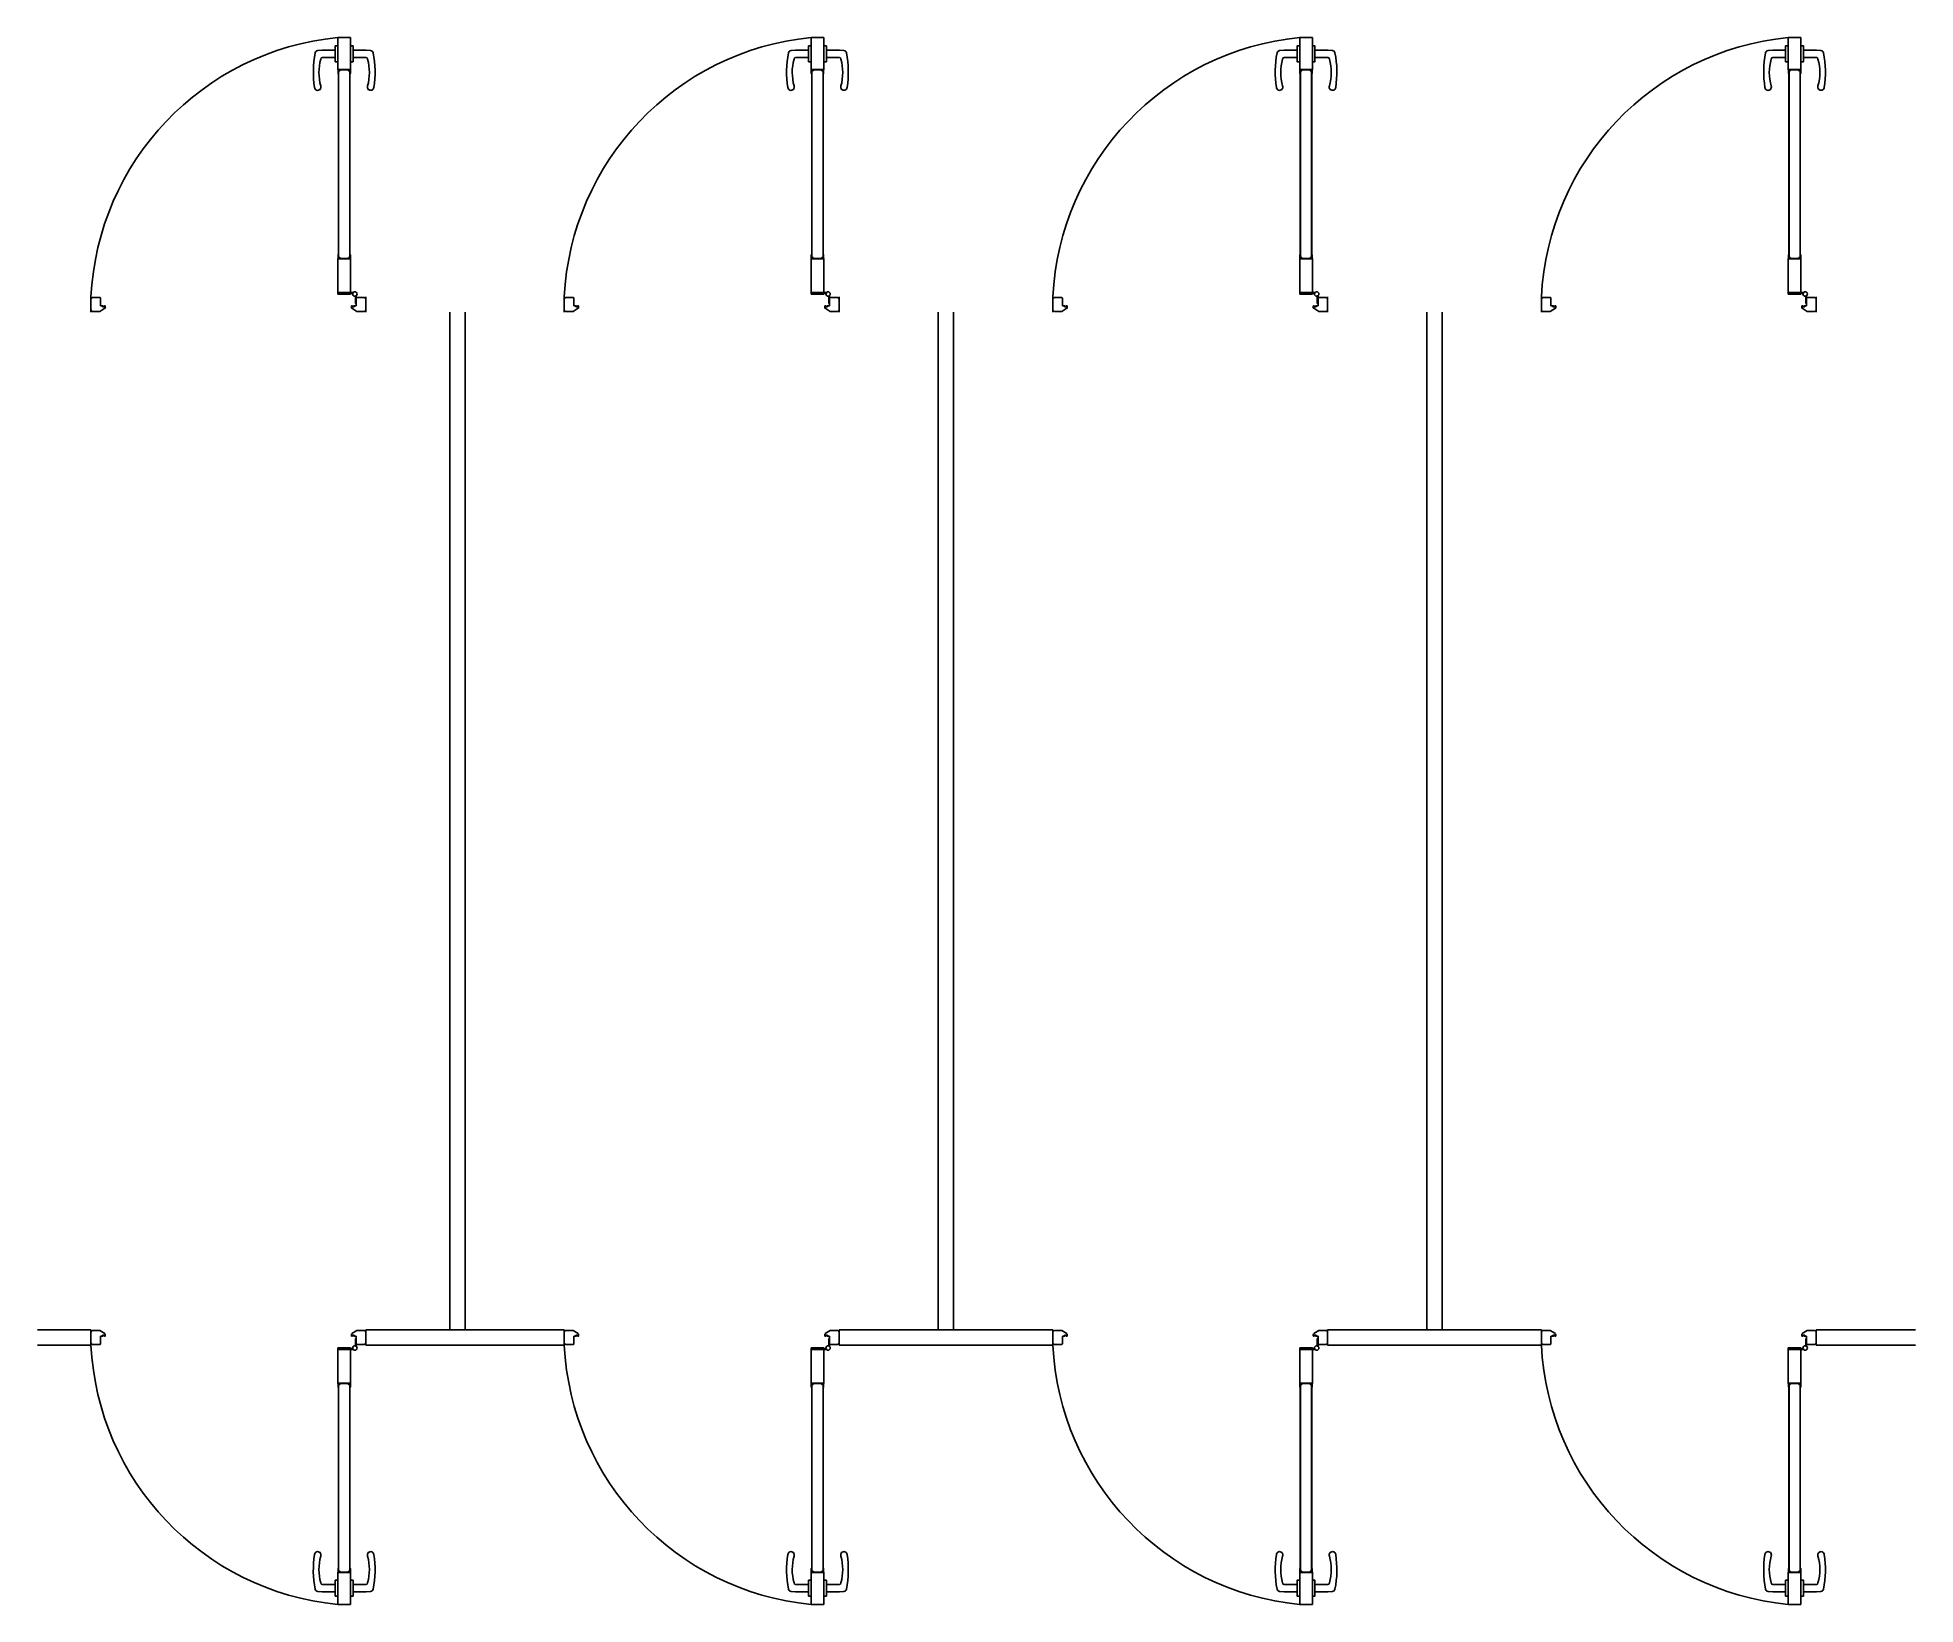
# Model space of a CAD drawing. Extents: x -14231 to 516634, y -267190 to 70805.
# Drawn here: x 63504 to 69654, y 42846 to 47980 of the extents above; entities that cross this region are included whole.
import ezdxf

# ---------------------------------------------------------------- set-up
doc = ezdxf.new("R2010")
doc.units = 0
doc.header["$LTSCALE"] = 8
doc.layers.get('0').update_dxf_attribs({"color": 1, "linetype": 'CONTINUOUS'})

msp = doc.modelspace()

# ---------------------------------------------------------------- linework, layer by layer
at = {"color": 252}
for p, q in [((64487.4, 47874.3, 0), (64487.4, 47979.7, 0)), ((64487.4, 47979.7, 0), (64529.1, 47979.7, 0)), ((64529.1, 47979.7, 0), (64529.1, 47874.3, 0)), ((66037.4, 47874.3, 0), (66037.4, 47979.7, 0)), ((66037.4, 47979.7, 0), (66079.1, 47979.7, 0)), ((66079.1, 47979.7, 0), (66079.1, 47874.3, 0)), ((67637.4, 47874.3, 0), (67637.4, 47979.7, 0)), ((67637.4, 47979.7, 0), (67679.1, 47979.7, 0)), ((67679.1, 47979.7, 0), (67679.1, 47874.3, 0)), ((69237.4, 47874.3, 0), (69237.4, 47979.7, 0)), ((69237.4, 47979.7, 0), (69279.1, 47979.7, 0)), ((69279.1, 47979.7, 0), (69279.1, 47874.3, 0)), ((64529.1, 47874.3, 0), (64487.4, 47874.3, 0)), ((64488, 47862.2, 0), (64488, 47875.1, 0)), ((64488.9, 47860.9, 0), (64488, 47862, 0)), ((64488.3, 47875.4, 0), (64528.2, 47875.4, 0)), ((64489, 47873.8, 0), (64489, 47872.1, 0)), ((64489, 47870.5, 0), (64489, 47863.1, 0)), ((64507.9, 47874.1, 0), (64489.3, 47874.1, 0)), ((64489.3, 47871.8, 0), (64493.9, 47871.8, 0)), ((64493.9, 47870.8, 0), (64489.3, 47870.8, 0)), ((64490.1, 47870.8, 0), (64489.4, 47870.8, 0)), ((64489.4, 47870.8, 0), (64489.4, 47258.9, 0)), ((64489.4, 47862.6, 0), (64489.4, 47861.1, 0)), ((64490.1, 47258.9, 0), (64490.1, 47870.8, 0)), ((64494.2, 47871.5, 0), (64494.2, 47871.1, 0)), ((64508.2, 47874.4, 0), (64507.9, 47874.1, 0)), ((64508.5, 47874.1, 0), (64508.2, 47874.4, 0)), ((64527.1, 47874.1, 0), (64508.5, 47874.1, 0)), ((64522.2, 47871.1, 0), (64522.2, 47871.5, 0)), ((64522.5, 47871.8, 0), (64527.1, 47871.8, 0)), ((64527.1, 47870.8, 0), (64522.5, 47870.8, 0)), ((64526.4, 47870.8, 0), (64526.4, 47258.9, 0)), ((64527, 47870.8, 0), (64526.4, 47870.8, 0)), ((64527, 47258.9, 0), (64527, 47870.8, 0)), ((64527, 47861.1, 0), (64527, 47862.6, 0)), ((64527.4, 47872.1, 0), (64527.4, 47873.8, 0)), ((64527.4, 47863.1, 0), (64527.4, 47870.5, 0)), ((64528.4, 47862, 0), (64527.6, 47860.9, 0)), ((64528.5, 47875.1, 0), (64528.5, 47862.2, 0)), ((66079.1, 47874.3, 0), (66037.4, 47874.3, 0)), ((66038, 47862.2, 0), (66038, 47875.1, 0)), ((66038.9, 47860.9, 0), (66038, 47862, 0)), ((66038.3, 47875.4, 0), (66078.2, 47875.4, 0)), ((66039, 47873.8, 0), (66039, 47872.1, 0)), ((66039, 47870.5, 0), (66039, 47863.1, 0)), ((66057.9, 47874.1, 0), (66039.3, 47874.1, 0)), ((66039.3, 47871.8, 0), (66043.9, 47871.8, 0)), ((66043.9, 47870.8, 0), (66039.3, 47870.8, 0)), ((66040.1, 47870.8, 0), (66039.4, 47870.8, 0)), ((66039.4, 47870.8, 0), (66039.4, 47258.9, 0)), ((66039.4, 47862.6, 0), (66039.4, 47861.1, 0)), ((66040.1, 47258.9, 0), (66040.1, 47870.8, 0)), ((66044.2, 47871.5, 0), (66044.2, 47871.1, 0)), ((66058.2, 47874.4, 0), (66057.9, 47874.1, 0)), ((66058.5, 47874.1, 0), (66058.2, 47874.4, 0)), ((66077.1, 47874.1, 0), (66058.5, 47874.1, 0)), ((66072.2, 47871.1, 0), (66072.2, 47871.5, 0)), ((66072.5, 47871.8, 0), (66077.1, 47871.8, 0)), ((66077.1, 47870.8, 0), (66072.5, 47870.8, 0)), ((66076.4, 47870.8, 0), (66076.4, 47258.9, 0)), ((66077, 47870.8, 0), (66076.4, 47870.8, 0)), ((66077, 47258.9, 0), (66077, 47870.8, 0)), ((66077, 47861.1, 0), (66077, 47862.6, 0)), ((66077.4, 47872.1, 0), (66077.4, 47873.8, 0)), ((66077.4, 47863.1, 0), (66077.4, 47870.5, 0)), ((66078.4, 47862, 0), (66077.6, 47860.9, 0)), ((66078.5, 47875.1, 0), (66078.5, 47862.2, 0)), ((67679.1, 47874.3, 0), (67637.4, 47874.3, 0)), ((67638, 47862.2, 0), (67638, 47875.1, 0)), ((67638.9, 47860.9, 0), (67638, 47862, 0)), ((67638.3, 47875.4, 0), (67678.2, 47875.4, 0)), ((67639, 47873.8, 0), (67639, 47872.1, 0)), ((67639, 47870.5, 0), (67639, 47863.1, 0)), ((67657.9, 47874.1, 0), (67639.3, 47874.1, 0)), ((67639.3, 47871.8, 0), (67643.9, 47871.8, 0)), ((67643.9, 47870.8, 0), (67639.3, 47870.8, 0)), ((67640.1, 47870.8, 0), (67639.4, 47870.8, 0)), ((67639.4, 47870.8, 0), (67639.4, 47258.9, 0)), ((67639.4, 47862.6, 0), (67639.4, 47861.1, 0)), ((67640.1, 47258.9, 0), (67640.1, 47870.8, 0)), ((67644.2, 47871.5, 0), (67644.2, 47871.1, 0)), ((67658.2, 47874.4, 0), (67657.9, 47874.1, 0)), ((67658.5, 47874.1, 0), (67658.2, 47874.4, 0)), ((67677.1, 47874.1, 0), (67658.5, 47874.1, 0)), ((67672.2, 47871.1, 0), (67672.2, 47871.5, 0)), ((67672.5, 47871.8, 0), (67677.1, 47871.8, 0)), ((67677.1, 47870.8, 0), (67672.5, 47870.8, 0)), ((67676.4, 47870.8, 0), (67676.4, 47258.9, 0)), ((67677, 47870.8, 0), (67676.4, 47870.8, 0)), ((67677, 47258.9, 0), (67677, 47870.8, 0)), ((67677, 47861.1, 0), (67677, 47862.6, 0)), ((67677.4, 47872.1, 0), (67677.4, 47873.8, 0)), ((67677.4, 47863.1, 0), (67677.4, 47870.5, 0)), ((67678.4, 47862, 0), (67677.6, 47860.9, 0)), ((67678.5, 47875.1, 0), (67678.5, 47862.2, 0)), ((69279.1, 47874.3, 0), (69237.4, 47874.3, 0)), ((69238, 47862.2, 0), (69238, 47875.1, 0)), ((69238.9, 47860.9, 0), (69238, 47862, 0)), ((69238.3, 47875.4, 0), (69278.2, 47875.4, 0)), ((69239, 47873.8, 0), (69239, 47872.1, 0)), ((69239, 47870.5, 0), (69239, 47863.1, 0)), ((69257.9, 47874.1, 0), (69239.3, 47874.1, 0)), ((69239.3, 47871.8, 0), (69243.9, 47871.8, 0)), ((69243.9, 47870.8, 0), (69239.3, 47870.8, 0)), ((69240.1, 47870.8, 0), (69239.4, 47870.8, 0)), ((69239.4, 47870.8, 0), (69239.4, 47258.9, 0)), ((69239.4, 47862.6, 0), (69239.4, 47861.1, 0)), ((69240.1, 47258.9, 0), (69240.1, 47870.8, 0)), ((69244.2, 47871.5, 0), (69244.2, 47871.1, 0)), ((69258.2, 47874.4, 0), (69257.9, 47874.1, 0)), ((69258.5, 47874.1, 0), (69258.2, 47874.4, 0)), ((69277.1, 47874.1, 0), (69258.5, 47874.1, 0)), ((69272.2, 47871.1, 0), (69272.2, 47871.5, 0)), ((69272.5, 47871.8, 0), (69277.1, 47871.8, 0)), ((69277.1, 47870.8, 0), (69272.5, 47870.8, 0)), ((69276.4, 47870.8, 0), (69276.4, 47258.9, 0)), ((69277, 47870.8, 0), (69276.4, 47870.8, 0)), ((69277, 47258.9, 0), (69277, 47870.8, 0)), ((69277, 47861.1, 0), (69277, 47862.6, 0)), ((69277.4, 47872.1, 0), (69277.4, 47873.8, 0)), ((69277.4, 47863.1, 0), (69277.4, 47870.5, 0)), ((69278.4, 47862, 0), (69277.6, 47860.9, 0)), ((69278.5, 47875.1, 0), (69278.5, 47862.2, 0)), ((64487.4, 47139.1, 0), (64487.4, 47255.4, 0)), ((64487.4, 47255.4, 0), (64529.1, 47255.4, 0)), ((64488, 47267.6, 0), (64488.9, 47268.8, 0)), ((64488, 47254.6, 0), (64488, 47267.5, 0)), ((64528.2, 47254.3, 0), (64488.3, 47254.3, 0)), ((64489, 47266.6, 0), (64489, 47259.2, 0)), ((64489, 47257.6, 0), (64489, 47255.9, 0)), ((64489.3, 47258.9, 0), (64493.9, 47258.9, 0)), ((64493.9, 47257.9, 0), (64489.3, 47257.9, 0)), ((64489.3, 47255.6, 0), (64507.9, 47255.6, 0)), ((64489.4, 47268.6, 0), (64489.4, 47267, 0)), ((64489.4, 47258.9, 0), (64490.1, 47258.9, 0)), ((64494.2, 47258.6, 0), (64494.2, 47258.2, 0)), ((64507.9, 47255.6, 0), (64508.2, 47255.3, 0)), ((64508.2, 47255.3, 0), (64508.5, 47255.6, 0)), ((64508.5, 47255.6, 0), (64527.1, 47255.6, 0)), ((64522.2, 47258.2, 0), (64522.2, 47258.6, 0)), ((64522.5, 47258.9, 0), (64527.1, 47258.9, 0)), ((64527.1, 47257.9, 0), (64522.5, 47257.9, 0)), ((64526.4, 47258.9, 0), (64527, 47258.9, 0)), ((64527, 47267, 0), (64527, 47268.6, 0)), ((64527.2, 47266.8, 0), (64527.2, 47266.8, 0)), ((64527.4, 47259.2, 0), (64527.4, 47266.6, 0)), ((64527.4, 47255.9, 0), (64527.4, 47257.6, 0)), ((64527.6, 47268.8, 0), (64528.4, 47267.6, 0)), ((64528.5, 47267.5, 0), (64528.5, 47254.6, 0)), ((64529.1, 47255.4, 0), (64529.1, 47139.1, 0)), ((66037.4, 47139.1, 0), (66037.4, 47255.4, 0)), ((66037.4, 47255.4, 0), (66079.1, 47255.4, 0)), ((66038, 47267.6, 0), (66038.9, 47268.8, 0)), ((66038, 47254.6, 0), (66038, 47267.5, 0)), ((66078.2, 47254.3, 0), (66038.3, 47254.3, 0)), ((66039, 47266.6, 0), (66039, 47259.2, 0)), ((66039, 47257.6, 0), (66039, 47255.9, 0)), ((66039.3, 47258.9, 0), (66043.9, 47258.9, 0)), ((66043.9, 47257.9, 0), (66039.3, 47257.9, 0)), ((66039.3, 47255.6, 0), (66057.9, 47255.6, 0)), ((66039.4, 47268.6, 0), (66039.4, 47267, 0)), ((66039.4, 47258.9, 0), (66040.1, 47258.9, 0)), ((66044.2, 47258.6, 0), (66044.2, 47258.2, 0)), ((66057.9, 47255.6, 0), (66058.2, 47255.3, 0)), ((66058.2, 47255.3, 0), (66058.5, 47255.6, 0)), ((66058.5, 47255.6, 0), (66077.1, 47255.6, 0)), ((66072.2, 47258.2, 0), (66072.2, 47258.6, 0)), ((66072.5, 47258.9, 0), (66077.1, 47258.9, 0)), ((66077.1, 47257.9, 0), (66072.5, 47257.9, 0)), ((66076.4, 47258.9, 0), (66077, 47258.9, 0)), ((66077, 47267, 0), (66077, 47268.6, 0)), ((66077.2, 47266.8, 0), (66077.2, 47266.8, 0)), ((66077.4, 47259.2, 0), (66077.4, 47266.6, 0)), ((66077.4, 47255.9, 0), (66077.4, 47257.6, 0)), ((66077.6, 47268.8, 0), (66078.4, 47267.6, 0)), ((66078.5, 47267.5, 0), (66078.5, 47254.6, 0)), ((66079.1, 47255.4, 0), (66079.1, 47139.1, 0)), ((67637.4, 47139.1, 0), (67637.4, 47255.4, 0)), ((67637.4, 47255.4, 0), (67679.1, 47255.4, 0)), ((67638, 47267.6, 0), (67638.9, 47268.8, 0)), ((67638, 47254.6, 0), (67638, 47267.5, 0)), ((67678.2, 47254.3, 0), (67638.3, 47254.3, 0)), ((67639, 47266.6, 0), (67639, 47259.2, 0)), ((67639, 47257.6, 0), (67639, 47255.9, 0)), ((67639.3, 47258.9, 0), (67643.9, 47258.9, 0)), ((67643.9, 47257.9, 0), (67639.3, 47257.9, 0)), ((67639.3, 47255.6, 0), (67657.9, 47255.6, 0)), ((67639.4, 47268.6, 0), (67639.4, 47267, 0)), ((67639.4, 47258.9, 0), (67640.1, 47258.9, 0)), ((67644.2, 47258.6, 0), (67644.2, 47258.2, 0)), ((67657.9, 47255.6, 0), (67658.2, 47255.3, 0)), ((67658.2, 47255.3, 0), (67658.5, 47255.6, 0)), ((67658.5, 47255.6, 0), (67677.1, 47255.6, 0)), ((67672.2, 47258.2, 0), (67672.2, 47258.6, 0)), ((67672.5, 47258.9, 0), (67677.1, 47258.9, 0)), ((67677.1, 47257.9, 0), (67672.5, 47257.9, 0)), ((67676.4, 47258.9, 0), (67677, 47258.9, 0)), ((67677, 47267, 0), (67677, 47268.6, 0)), ((67677.2, 47266.8, 0), (67677.2, 47266.8, 0)), ((67677.4, 47259.2, 0), (67677.4, 47266.6, 0)), ((67677.4, 47255.9, 0), (67677.4, 47257.6, 0)), ((67677.6, 47268.8, 0), (67678.4, 47267.6, 0)), ((67678.5, 47267.5, 0), (67678.5, 47254.6, 0)), ((67679.1, 47255.4, 0), (67679.1, 47139.1, 0)), ((69237.4, 47139.1, 0), (69237.4, 47255.4, 0)), ((69237.4, 47255.4, 0), (69279.1, 47255.4, 0)), ((69238, 47267.6, 0), (69238.9, 47268.8, 0)), ((69238, 47254.6, 0), (69238, 47267.5, 0)), ((69278.2, 47254.3, 0), (69238.3, 47254.3, 0)), ((69239, 47266.6, 0), (69239, 47259.2, 0)), ((69239, 47257.6, 0), (69239, 47255.9, 0)), ((69239.3, 47258.9, 0), (69243.9, 47258.9, 0)), ((69243.9, 47257.9, 0), (69239.3, 47257.9, 0)), ((69239.3, 47255.6, 0), (69257.9, 47255.6, 0)), ((69239.4, 47268.6, 0), (69239.4, 47267, 0)), ((69239.4, 47258.9, 0), (69240.1, 47258.9, 0)), ((69244.2, 47258.6, 0), (69244.2, 47258.2, 0)), ((69257.9, 47255.6, 0), (69258.2, 47255.3, 0)), ((69258.2, 47255.3, 0), (69258.5, 47255.6, 0)), ((69258.5, 47255.6, 0), (69277.1, 47255.6, 0)), ((69272.2, 47258.2, 0), (69272.2, 47258.6, 0)), ((69272.5, 47258.9, 0), (69277.1, 47258.9, 0)), ((69277.1, 47257.9, 0), (69272.5, 47257.9, 0)), ((69276.4, 47258.9, 0), (69277, 47258.9, 0)), ((69277, 47267, 0), (69277, 47268.6, 0)), ((69277.2, 47266.8, 0), (69277.2, 47266.8, 0)), ((69277.4, 47259.2, 0), (69277.4, 47266.6, 0)), ((69277.4, 47255.9, 0), (69277.4, 47257.6, 0)), ((69277.6, 47268.8, 0), (69278.4, 47267.6, 0)), ((69278.5, 47267.5, 0), (69278.5, 47254.6, 0)), ((69279.1, 47255.4, 0), (69279.1, 47139.1, 0)), ((63679, 47129.7, 0), (63679, 47079.7, 0)), ((63679, 47122.5, 0), (63679, 47086.9, 0)), ((63708.8, 47127.7, 0), (63684.3, 47127.7, 0)), ((63710.3, 47100.5, 0), (63710.3, 47126.2, 0)), ((64529.1, 47139.1, 0), (64487.4, 47139.1, 0)), ((64490.5, 47144.3, 0), (64537.4, 47144.3, 0)), ((64490.5, 47141.7, 0), (64490.5, 47144.3, 0)), ((64537.4, 47141.7, 0), (64490.5, 47141.7, 0)), ((64537.4, 47144.3, 0), (64537.4, 47141.7, 0)), ((64545.1, 47108.9), (64545.1, 47134)), ((64545.1, 47134), (64547.7, 47134)), ((64547.7, 47134), (64547.7, 47108.9)), ((64547.7, 47100.5), (64547.7, 47126.2)), ((64549.3, 47127.7), (64573.8, 47127.7)), ((64579, 47129.7), (64579, 47079.7)), ((64579, 47122.5), (64579, 47086.9)), ((65229, 47129.7, 0), (65229, 47079.7, 0)), ((65229, 47122.5, 0), (65229, 47086.9, 0)), ((65258.8, 47127.7, 0), (65234.3, 47127.7, 0)), ((65260.3, 47100.5, 0), (65260.3, 47126.2, 0)), ((66079.1, 47139.1, 0), (66037.4, 47139.1, 0)), ((66040.5, 47144.3, 0), (66087.4, 47144.3, 0)), ((66040.5, 47141.7, 0), (66040.5, 47144.3, 0)), ((66087.4, 47141.7, 0), (66040.5, 47141.7, 0)), ((66087.4, 47144.3, 0), (66087.4, 47141.7, 0)), ((66095.1, 47108.9), (66095.1, 47134)), ((66095.1, 47134), (66097.7, 47134)), ((66097.7, 47134), (66097.7, 47108.9)), ((66097.7, 47100.5), (66097.7, 47126.2)), ((66099.3, 47127.7), (66123.8, 47127.7)), ((66129, 47129.7), (66129, 47079.7)), ((66129, 47122.5), (66129, 47086.9)), ((66829, 47129.7, 0), (66829, 47079.7, 0)), ((66829, 47122.5, 0), (66829, 47086.9, 0)), ((66858.8, 47127.7, 0), (66834.3, 47127.7, 0)), ((66860.3, 47100.5, 0), (66860.3, 47126.2, 0)), ((67679.1, 47139.1, 0), (67637.4, 47139.1, 0)), ((67640.5, 47144.3, 0), (67687.4, 47144.3, 0)), ((67640.5, 47141.7, 0), (67640.5, 47144.3, 0)), ((67687.4, 47141.7, 0), (67640.5, 47141.7, 0)), ((67687.4, 47144.3, 0), (67687.4, 47141.7, 0)), ((67695.1, 47108.9), (67695.1, 47134)), ((67695.1, 47134), (67697.7, 47134)), ((67697.7, 47134), (67697.7, 47108.9)), ((67697.7, 47100.5), (67697.7, 47126.2)), ((67699.3, 47127.7), (67723.8, 47127.7)), ((67729, 47129.7), (67729, 47079.7)), ((67729, 47122.5), (67729, 47086.9)), ((68429, 47129.7, 0), (68429, 47079.7, 0)), ((68429, 47122.5, 0), (68429, 47086.9, 0)), ((68458.8, 47127.7, 0), (68434.3, 47127.7, 0)), ((68460.3, 47100.5, 0), (68460.3, 47126.2, 0)), ((69279.1, 47139.1, 0), (69237.4, 47139.1, 0)), ((69240.5, 47144.3, 0), (69287.4, 47144.3, 0)), ((69240.5, 47141.7, 0), (69240.5, 47144.3, 0)), ((69287.4, 47141.7, 0), (69240.5, 47141.7, 0)), ((69287.4, 47144.3, 0), (69287.4, 47141.7, 0)), ((69295.1, 47108.9), (69295.1, 47134)), ((69295.1, 47134), (69297.7, 47134)), ((69297.7, 47134), (69297.7, 47108.9)), ((69297.7, 47100.5), (69297.7, 47126.2)), ((69299.3, 47127.7), (69323.8, 47127.7)), ((69329, 47129.7), (69329, 47079.7)), ((69329, 47122.5), (69329, 47086.9)), ((63684.3, 47081.7, 0), (63708.3, 47081.7, 0)), ((63708.3, 47081.7, 0), (63724.8, 47092.6, 0)), ((63718.5, 47100.5, 0), (63710.3, 47100.5, 0)), ((63716.8, 47099.5, 0), (63718.5, 47099.5, 0)), ((63716.8, 47097.5, 0), (63716.8, 47099.5, 0)), ((63724.7, 47097.5, 0), (63716.8, 47097.5, 0)), ((63725.5, 47100.5, 0), (63723.1, 47100.5, 0)), ((63723.1, 47099.5, 0), (63724.7, 47099.5, 0)), ((63724.7, 47099.5, 0), (63724.7, 47097.5, 0)), ((63726, 47095, 0), (63726, 47100, 0)), ((64532.1, 47095, 0), (64532.1, 47100, 0)), ((64532.6, 47100.5, 0), (64535, 47100.5, 0)), ((64535, 47099.5, 0), (64533.3, 47099.5, 0)), ((64533.3, 47099.5, 0), (64533.3, 47097.5, 0)), ((64533.3, 47097.5, 0), (64541.3, 47097.5, 0)), ((64549.8, 47081.7, 0), (64533.3, 47092.6, 0)), ((64539.6, 47100.5), (64547.7, 47100.5)), ((64541.3, 47099.5), (64539.6, 47099.5)), ((64541.3, 47097.5), (64541.3, 47099.5)), ((64547.7, 47108.9), (64545.1, 47108.9)), ((64573.8, 47081.7), (64549.8, 47081.7)), ((64854, 43746.2), (64854, 47079.7)), ((64904, 43746.2), (64904, 47079.7)), ((65234.3, 47081.7, 0), (65258.3, 47081.7, 0)), ((65258.3, 47081.7, 0), (65274.8, 47092.6, 0)), ((65268.5, 47100.5, 0), (65260.3, 47100.5, 0)), ((65266.8, 47099.5, 0), (65268.5, 47099.5, 0)), ((65266.8, 47097.5, 0), (65266.8, 47099.5, 0)), ((65274.7, 47097.5, 0), (65266.8, 47097.5, 0)), ((65275.5, 47100.5, 0), (65273.1, 47100.5, 0)), ((65273.1, 47099.5, 0), (65274.7, 47099.5, 0)), ((65274.7, 47099.5, 0), (65274.7, 47097.5, 0)), ((65276, 47095, 0), (65276, 47100, 0)), ((66082.1, 47095, 0), (66082.1, 47100, 0)), ((66082.6, 47100.5, 0), (66085, 47100.5, 0)), ((66085, 47099.5, 0), (66083.3, 47099.5, 0)), ((66083.3, 47099.5, 0), (66083.3, 47097.5, 0)), ((66083.3, 47097.5, 0), (66091.3, 47097.5, 0)), ((66099.8, 47081.7, 0), (66083.3, 47092.6, 0)), ((66089.6, 47100.5), (66097.7, 47100.5)), ((66091.3, 47099.5), (66089.6, 47099.5)), ((66091.3, 47097.5), (66091.3, 47099.5)), ((66097.7, 47108.9), (66095.1, 47108.9)), ((66123.8, 47081.7), (66099.8, 47081.7)), ((66454, 43746.2), (66454, 47079.7)), ((66504, 43746.2), (66504, 47079.7)), ((66834.3, 47081.7, 0), (66858.3, 47081.7, 0)), ((66858.3, 47081.7, 0), (66874.8, 47092.6, 0)), ((66868.5, 47100.5, 0), (66860.3, 47100.5, 0)), ((66866.8, 47099.5, 0), (66868.5, 47099.5, 0)), ((66866.8, 47097.5, 0), (66866.8, 47099.5, 0)), ((66874.7, 47097.5, 0), (66866.8, 47097.5, 0)), ((66875.5, 47100.5, 0), (66873.1, 47100.5, 0)), ((66873.1, 47099.5, 0), (66874.7, 47099.5, 0)), ((66874.7, 47099.5, 0), (66874.7, 47097.5, 0)), ((66876, 47095, 0), (66876, 47100, 0)), ((67682.1, 47095, 0), (67682.1, 47100, 0)), ((67682.6, 47100.5, 0), (67685, 47100.5, 0)), ((67685, 47099.5, 0), (67683.3, 47099.5, 0)), ((67683.3, 47099.5, 0), (67683.3, 47097.5, 0)), ((67683.3, 47097.5, 0), (67691.3, 47097.5, 0)), ((67699.8, 47081.7, 0), (67683.3, 47092.6, 0)), ((67689.6, 47100.5), (67697.7, 47100.5)), ((67691.3, 47099.5), (67689.6, 47099.5)), ((67691.3, 47097.5), (67691.3, 47099.5)), ((67697.7, 47108.9), (67695.1, 47108.9)), ((67723.8, 47081.7), (67699.8, 47081.7)), ((68054, 43746.2), (68054, 47079.7)), ((68104, 43746.2), (68104, 47079.7)), ((68434.3, 47081.7, 0), (68458.3, 47081.7, 0)), ((68458.3, 47081.7, 0), (68474.8, 47092.6, 0)), ((68468.5, 47100.5, 0), (68460.3, 47100.5, 0)), ((68466.8, 47099.5, 0), (68468.5, 47099.5, 0)), ((68466.8, 47097.5, 0), (68466.8, 47099.5, 0)), ((68474.7, 47097.5, 0), (68466.8, 47097.5, 0)), ((68475.5, 47100.5, 0), (68473.1, 47100.5, 0)), ((68473.1, 47099.5, 0), (68474.7, 47099.5, 0)), ((68474.7, 47099.5, 0), (68474.7, 47097.5, 0)), ((68476, 47095, 0), (68476, 47100, 0)), ((69282.1, 47095, 0), (69282.1, 47100, 0)), ((69282.6, 47100.5, 0), (69285, 47100.5, 0)), ((69285, 47099.5, 0), (69283.3, 47099.5, 0)), ((69283.3, 47099.5, 0), (69283.3, 47097.5, 0)), ((69283.3, 47097.5, 0), (69291.3, 47097.5, 0)), ((69299.8, 47081.7, 0), (69283.3, 47092.6, 0)), ((69289.6, 47100.5), (69297.7, 47100.5)), ((69291.3, 47099.5), (69289.6, 47099.5)), ((69291.3, 47097.5), (69291.3, 47099.5)), ((69297.7, 47108.9), (69295.1, 47108.9)), ((69323.8, 47081.7), (69299.8, 47081.7)), ((63504, 43746.2), (63679, 43746.2)), ((63679, 43696.2, 0), (63679, 43746.2, 0)), ((63679, 43703.4, 0), (63679, 43739, 0)), ((63684.3, 43744.2, 0), (63708.3, 43744.2, 0)), ((63708.3, 43744.2, 0), (63724.8, 43733.4, 0)), ((63716.8, 43728.5, 0), (63716.8, 43726.5, 0)), ((63724.7, 43728.5, 0), (63716.8, 43728.5, 0)), ((63724.7, 43726.5, 0), (63724.7, 43728.5, 0)), ((63726, 43730.9, 0), (63726, 43726, 0)), ((64532.1, 43730.9, 0), (64532.1, 43726, 0)), ((64549.8, 43744.2, 0), (64533.3, 43733.4, 0)), ((64533.3, 43726.5, 0), (64533.3, 43728.5, 0)), ((64533.3, 43728.5, 0), (64541.3, 43728.5, 0)), ((64541.3, 43728.5), (64541.3, 43726.5)), ((64573.8, 43744.2), (64549.8, 43744.2)), ((64579, 43746.2), (65229, 43746.2)), ((64579, 43696.2), (64579, 43746.2)), ((64579, 43703.4), (64579, 43739)), ((65229, 43696.2, 0), (65229, 43746.2, 0)), ((65229, 43703.4, 0), (65229, 43739, 0)), ((65234.3, 43744.2, 0), (65258.3, 43744.2, 0)), ((65258.3, 43744.2, 0), (65274.8, 43733.4, 0)), ((65266.8, 43728.5, 0), (65266.8, 43726.5, 0)), ((65274.7, 43728.5, 0), (65266.8, 43728.5, 0)), ((65274.7, 43726.5, 0), (65274.7, 43728.5, 0)), ((65276, 43730.9, 0), (65276, 43726, 0)), ((66082.1, 43730.9, 0), (66082.1, 43726, 0)), ((66099.8, 43744.2, 0), (66083.3, 43733.4, 0)), ((66083.3, 43726.5, 0), (66083.3, 43728.5, 0)), ((66083.3, 43728.5, 0), (66091.3, 43728.5, 0)), ((66091.3, 43728.5), (66091.3, 43726.5)), ((66123.8, 43744.2), (66099.8, 43744.2)), ((66129, 43746.2), (66829, 43746.2)), ((66129, 43696.2), (66129, 43746.2)), ((66129, 43703.4), (66129, 43739)), ((66829, 43696.2, 0), (66829, 43746.2, 0)), ((66829, 43703.4, 0), (66829, 43739, 0)), ((66834.3, 43744.2, 0), (66858.3, 43744.2, 0)), ((66858.3, 43744.2, 0), (66874.8, 43733.4, 0)), ((66866.8, 43728.5, 0), (66866.8, 43726.5, 0)), ((66874.7, 43728.5, 0), (66866.8, 43728.5, 0)), ((66874.7, 43726.5, 0), (66874.7, 43728.5, 0)), ((66876, 43730.9, 0), (66876, 43726, 0)), ((67682.1, 43730.9, 0), (67682.1, 43726, 0)), ((67699.8, 43744.2, 0), (67683.3, 43733.4, 0)), ((67683.3, 43726.5, 0), (67683.3, 43728.5, 0)), ((67683.3, 43728.5, 0), (67691.3, 43728.5, 0)), ((67691.3, 43728.5), (67691.3, 43726.5)), ((67723.8, 43744.2), (67699.8, 43744.2)), ((67729, 43746.2), (68429, 43746.2)), ((67729, 43696.2), (67729, 43746.2)), ((67729, 43703.4), (67729, 43739)), ((68429, 43696.2, 0), (68429, 43746.2, 0)), ((68429, 43703.4, 0), (68429, 43739, 0)), ((68434.3, 43744.2, 0), (68458.3, 43744.2, 0)), ((68458.3, 43744.2, 0), (68474.8, 43733.4, 0)), ((68466.8, 43728.5, 0), (68466.8, 43726.5, 0)), ((68474.7, 43728.5, 0), (68466.8, 43728.5, 0)), ((68474.7, 43726.5, 0), (68474.7, 43728.5, 0)), ((68476, 43730.9, 0), (68476, 43726, 0)), ((69282.1, 43730.9, 0), (69282.1, 43726, 0)), ((69299.8, 43744.2, 0), (69283.3, 43733.4, 0)), ((69283.3, 43726.5, 0), (69283.3, 43728.5, 0)), ((69283.3, 43728.5, 0), (69291.3, 43728.5, 0)), ((69291.3, 43728.5), (69291.3, 43726.5)), ((69323.8, 43744.2), (69299.8, 43744.2)), ((69329, 43746.2), (69654, 43746.2)), ((69329, 43696.2), (69329, 43746.2)), ((69329, 43703.4), (69329, 43739)), ((63504, 43696.2), (63679, 43696.2)), ((63708.8, 43698.2, 0), (63684.3, 43698.2, 0)), ((63710.3, 43725.4, 0), (63710.3, 43699.8, 0)), ((63718.5, 43725.4, 0), (63710.3, 43725.4, 0)), ((63716.8, 43726.5, 0), (63718.5, 43726.5, 0)), ((63723.1, 43726.5, 0), (63724.7, 43726.5, 0)), ((63725.5, 43725.4, 0), (63723.1, 43725.4, 0)), ((64487.4, 43686.9, 0), (64487.4, 43570.6, 0)), ((64529.1, 43686.9, 0), (64487.4, 43686.9, 0)), ((64537.4, 43684.3, 0), (64490.5, 43684.3, 0)), ((64490.5, 43684.3, 0), (64490.5, 43681.7, 0)), ((64490.5, 43681.7, 0), (64537.4, 43681.7, 0)), ((64529.1, 43570.6, 0), (64529.1, 43686.9, 0)), ((64532.6, 43725.4, 0), (64535, 43725.4, 0)), ((64535, 43726.5, 0), (64533.3, 43726.5, 0)), ((64537.4, 43681.7, 0), (64537.4, 43684.3, 0)), ((64541.3, 43726.5), (64539.6, 43726.5)), ((64539.6, 43725.4), (64547.7, 43725.4)), ((64545.1, 43717.1), (64545.1, 43692)), ((64547.7, 43717.1), (64545.1, 43717.1)), ((64545.1, 43692), (64547.7, 43692)), ((64547.7, 43725.4), (64547.7, 43699.8)), ((64547.7, 43692), (64547.7, 43717.1)), ((64549.3, 43698.2), (64573.8, 43698.2)), ((64579, 43696.2), (65229, 43696.2)), ((65258.8, 43698.2, 0), (65234.3, 43698.2, 0)), ((65260.3, 43725.4, 0), (65260.3, 43699.8, 0)), ((65268.5, 43725.4, 0), (65260.3, 43725.4, 0)), ((65266.8, 43726.5, 0), (65268.5, 43726.5, 0)), ((65273.1, 43726.5, 0), (65274.7, 43726.5, 0)), ((65275.5, 43725.4, 0), (65273.1, 43725.4, 0)), ((66037.4, 43686.9, 0), (66037.4, 43570.6, 0)), ((66079.1, 43686.9, 0), (66037.4, 43686.9, 0)), ((66087.4, 43684.3, 0), (66040.5, 43684.3, 0)), ((66040.5, 43684.3, 0), (66040.5, 43681.7, 0)), ((66040.5, 43681.7, 0), (66087.4, 43681.7, 0)), ((66079.1, 43570.6, 0), (66079.1, 43686.9, 0)), ((66082.6, 43725.4, 0), (66085, 43725.4, 0)), ((66085, 43726.5, 0), (66083.3, 43726.5, 0)), ((66087.4, 43681.7, 0), (66087.4, 43684.3, 0)), ((66091.3, 43726.5), (66089.6, 43726.5)), ((66089.6, 43725.4), (66097.7, 43725.4)), ((66095.1, 43717.1), (66095.1, 43692)), ((66097.7, 43717.1), (66095.1, 43717.1)), ((66095.1, 43692), (66097.7, 43692)), ((66097.7, 43725.4), (66097.7, 43699.8)), ((66097.7, 43692), (66097.7, 43717.1)), ((66099.3, 43698.2), (66123.8, 43698.2)), ((66129, 43696.2), (66829, 43696.2)), ((66858.8, 43698.2, 0), (66834.3, 43698.2, 0)), ((66860.3, 43725.4, 0), (66860.3, 43699.8, 0)), ((66868.5, 43725.4, 0), (66860.3, 43725.4, 0)), ((66866.8, 43726.5, 0), (66868.5, 43726.5, 0)), ((66873.1, 43726.5, 0), (66874.7, 43726.5, 0)), ((66875.5, 43725.4, 0), (66873.1, 43725.4, 0)), ((67637.4, 43686.9, 0), (67637.4, 43570.6, 0)), ((67679.1, 43686.9, 0), (67637.4, 43686.9, 0)), ((67687.4, 43684.3, 0), (67640.5, 43684.3, 0)), ((67640.5, 43684.3, 0), (67640.5, 43681.7, 0)), ((67640.5, 43681.7, 0), (67687.4, 43681.7, 0)), ((67679.1, 43570.6, 0), (67679.1, 43686.9, 0)), ((67682.6, 43725.4, 0), (67685, 43725.4, 0)), ((67685, 43726.5, 0), (67683.3, 43726.5, 0)), ((67687.4, 43681.7, 0), (67687.4, 43684.3, 0)), ((67691.3, 43726.5), (67689.6, 43726.5)), ((67689.6, 43725.4), (67697.7, 43725.4)), ((67695.1, 43717.1), (67695.1, 43692)), ((67697.7, 43717.1), (67695.1, 43717.1)), ((67695.1, 43692), (67697.7, 43692)), ((67697.7, 43725.4), (67697.7, 43699.8)), ((67697.7, 43692), (67697.7, 43717.1)), ((67699.3, 43698.2), (67723.8, 43698.2)), ((67729, 43696.2), (68429, 43696.2)), ((68458.8, 43698.2, 0), (68434.3, 43698.2, 0)), ((68460.3, 43725.4, 0), (68460.3, 43699.8, 0)), ((68468.5, 43725.4, 0), (68460.3, 43725.4, 0)), ((68466.8, 43726.5, 0), (68468.5, 43726.5, 0)), ((68473.1, 43726.5, 0), (68474.7, 43726.5, 0)), ((68475.5, 43725.4, 0), (68473.1, 43725.4, 0)), ((69237.4, 43686.9, 0), (69237.4, 43570.6, 0)), ((69279.1, 43686.9, 0), (69237.4, 43686.9, 0)), ((69287.4, 43684.3, 0), (69240.5, 43684.3, 0)), ((69240.5, 43684.3, 0), (69240.5, 43681.7, 0)), ((69240.5, 43681.7, 0), (69287.4, 43681.7, 0)), ((69279.1, 43570.6, 0), (69279.1, 43686.9, 0)), ((69282.6, 43725.4, 0), (69285, 43725.4, 0)), ((69285, 43726.5, 0), (69283.3, 43726.5, 0)), ((69287.4, 43681.7, 0), (69287.4, 43684.3, 0)), ((69291.3, 43726.5), (69289.6, 43726.5)), ((69289.6, 43725.4), (69297.7, 43725.4)), ((69295.1, 43717.1), (69295.1, 43692)), ((69297.7, 43717.1), (69295.1, 43717.1)), ((69295.1, 43692), (69297.7, 43692)), ((69297.7, 43725.4), (69297.7, 43699.8)), ((69297.7, 43692), (69297.7, 43717.1)), ((69299.3, 43698.2), (69323.8, 43698.2)), ((69329, 43696.2), (69654, 43696.2)), ((64487.4, 43570.6, 0), (64529.1, 43570.6, 0)), ((64488, 43571.3, 0), (64488, 43558.5, 0)), ((64488, 43558.3, 0), (64488.9, 43557.1, 0)), ((64528.2, 43571.6, 0), (64488.3, 43571.6, 0)), ((64489, 43568.4, 0), (64489, 43570.1, 0)), ((64489, 43559.3, 0), (64489, 43566.7, 0)), ((64489.3, 43570.4, 0), (64507.9, 43570.4, 0)), ((64493.9, 43568.1, 0), (64489.3, 43568.1, 0)), ((64489.3, 43567, 0), (64493.9, 43567, 0)), ((64489.4, 43567, 0), (64490.1, 43567, 0)), ((64489.4, 42955.2, 0), (64489.4, 43567, 0)), ((64489.4, 43557.3, 0), (64489.4, 43558.9, 0)), ((64490.1, 43567, 0), (64490.1, 42955.2, 0)), ((64494.2, 43567.3, 0), (64494.2, 43567.8, 0)), ((64507.9, 43570.4, 0), (64508.2, 43570.7, 0)), ((64508.2, 43570.7, 0), (64508.5, 43570.4, 0)), ((64508.5, 43570.4, 0), (64527.1, 43570.4, 0)), ((64522.2, 43567.8, 0), (64522.2, 43567.3, 0)), ((64527.1, 43568.1, 0), (64522.5, 43568.1, 0)), ((64522.5, 43567, 0), (64527.1, 43567, 0)), ((64526.4, 42955.2, 0), (64526.4, 43567, 0)), ((64526.4, 43567, 0), (64527, 43567, 0)), ((64527, 43567, 0), (64527, 42955.2, 0)), ((64527, 43558.9, 0), (64527, 43557.3, 0)), ((64527.2, 43559.1, 0), (64527.2, 43559.1, 0)), ((64527.4, 43570.1, 0), (64527.4, 43568.4, 0)), ((64527.4, 43566.7, 0), (64527.4, 43559.3, 0)), ((64527.6, 43557.1, 0), (64528.4, 43558.3, 0)), ((64528.5, 43558.5, 0), (64528.5, 43571.3, 0)), ((66037.4, 43570.6, 0), (66079.1, 43570.6, 0)), ((66038, 43571.3, 0), (66038, 43558.5, 0)), ((66038, 43558.3, 0), (66038.9, 43557.1, 0)), ((66078.2, 43571.6, 0), (66038.3, 43571.6, 0)), ((66039, 43568.4, 0), (66039, 43570.1, 0)), ((66039, 43559.3, 0), (66039, 43566.7, 0)), ((66039.3, 43570.4, 0), (66057.9, 43570.4, 0)), ((66043.9, 43568.1, 0), (66039.3, 43568.1, 0)), ((66039.3, 43567, 0), (66043.9, 43567, 0)), ((66039.4, 43567, 0), (66040.1, 43567, 0)), ((66039.4, 42955.2, 0), (66039.4, 43567, 0)), ((66039.4, 43557.3, 0), (66039.4, 43558.9, 0)), ((66040.1, 43567, 0), (66040.1, 42955.2, 0)), ((66044.2, 43567.3, 0), (66044.2, 43567.8, 0)), ((66057.9, 43570.4, 0), (66058.2, 43570.7, 0)), ((66058.2, 43570.7, 0), (66058.5, 43570.4, 0)), ((66058.5, 43570.4, 0), (66077.1, 43570.4, 0)), ((66072.2, 43567.8, 0), (66072.2, 43567.3, 0)), ((66077.1, 43568.1, 0), (66072.5, 43568.1, 0)), ((66072.5, 43567, 0), (66077.1, 43567, 0)), ((66076.4, 42955.2, 0), (66076.4, 43567, 0)), ((66076.4, 43567, 0), (66077, 43567, 0)), ((66077, 43567, 0), (66077, 42955.2, 0)), ((66077, 43558.9, 0), (66077, 43557.3, 0)), ((66077.2, 43559.1, 0), (66077.2, 43559.1, 0)), ((66077.4, 43570.1, 0), (66077.4, 43568.4, 0)), ((66077.4, 43566.7, 0), (66077.4, 43559.3, 0)), ((66077.6, 43557.1, 0), (66078.4, 43558.3, 0)), ((66078.5, 43558.5, 0), (66078.5, 43571.3, 0)), ((67637.4, 43570.6, 0), (67679.1, 43570.6, 0)), ((67638, 43571.3, 0), (67638, 43558.5, 0)), ((67638, 43558.3, 0), (67638.9, 43557.1, 0)), ((67678.2, 43571.6, 0), (67638.3, 43571.6, 0)), ((67639, 43568.4, 0), (67639, 43570.1, 0)), ((67639, 43559.3, 0), (67639, 43566.7, 0)), ((67639.3, 43570.4, 0), (67657.9, 43570.4, 0)), ((67643.9, 43568.1, 0), (67639.3, 43568.1, 0)), ((67639.3, 43567, 0), (67643.9, 43567, 0)), ((67639.4, 43567, 0), (67640.1, 43567, 0)), ((67639.4, 42955.2, 0), (67639.4, 43567, 0)), ((67639.4, 43557.3, 0), (67639.4, 43558.9, 0)), ((67640.1, 43567, 0), (67640.1, 42955.2, 0)), ((67644.2, 43567.3, 0), (67644.2, 43567.8, 0)), ((67657.9, 43570.4, 0), (67658.2, 43570.7, 0)), ((67658.2, 43570.7, 0), (67658.5, 43570.4, 0)), ((67658.5, 43570.4, 0), (67677.1, 43570.4, 0)), ((67672.2, 43567.8, 0), (67672.2, 43567.3, 0)), ((67677.1, 43568.1, 0), (67672.5, 43568.1, 0)), ((67672.5, 43567, 0), (67677.1, 43567, 0)), ((67676.4, 42955.2, 0), (67676.4, 43567, 0)), ((67676.4, 43567, 0), (67677, 43567, 0)), ((67677, 43567, 0), (67677, 42955.2, 0)), ((67677, 43558.9, 0), (67677, 43557.3, 0)), ((67677.2, 43559.1, 0), (67677.2, 43559.1, 0)), ((67677.4, 43570.1, 0), (67677.4, 43568.4, 0)), ((67677.4, 43566.7, 0), (67677.4, 43559.3, 0)), ((67677.6, 43557.1, 0), (67678.4, 43558.3, 0)), ((67678.5, 43558.5, 0), (67678.5, 43571.3, 0)), ((69237.4, 43570.6, 0), (69279.1, 43570.6, 0)), ((69238, 43571.3, 0), (69238, 43558.5, 0)), ((69238, 43558.3, 0), (69238.9, 43557.1, 0)), ((69278.2, 43571.6, 0), (69238.3, 43571.6, 0)), ((69239, 43568.4, 0), (69239, 43570.1, 0)), ((69239, 43559.3, 0), (69239, 43566.7, 0)), ((69239.3, 43570.4, 0), (69257.9, 43570.4, 0)), ((69243.9, 43568.1, 0), (69239.3, 43568.1, 0)), ((69239.3, 43567, 0), (69243.9, 43567, 0)), ((69239.4, 43567, 0), (69240.1, 43567, 0)), ((69239.4, 42955.2, 0), (69239.4, 43567, 0)), ((69239.4, 43557.3, 0), (69239.4, 43558.9, 0)), ((69240.1, 43567, 0), (69240.1, 42955.2, 0)), ((69244.2, 43567.3, 0), (69244.2, 43567.8, 0)), ((69257.9, 43570.4, 0), (69258.2, 43570.7, 0)), ((69258.2, 43570.7, 0), (69258.5, 43570.4, 0)), ((69258.5, 43570.4, 0), (69277.1, 43570.4, 0)), ((69272.2, 43567.8, 0), (69272.2, 43567.3, 0)), ((69277.1, 43568.1, 0), (69272.5, 43568.1, 0)), ((69272.5, 43567, 0), (69277.1, 43567, 0)), ((69276.4, 42955.2, 0), (69276.4, 43567, 0)), ((69276.4, 43567, 0), (69277, 43567, 0)), ((69277, 43567, 0), (69277, 42955.2, 0)), ((69277, 43558.9, 0), (69277, 43557.3, 0)), ((69277.2, 43559.1, 0), (69277.2, 43559.1, 0)), ((69277.4, 43570.1, 0), (69277.4, 43568.4, 0)), ((69277.4, 43566.7, 0), (69277.4, 43559.3, 0)), ((69277.6, 43557.1, 0), (69278.4, 43558.3, 0)), ((69278.5, 43558.5, 0), (69278.5, 43571.3, 0)), ((64487.4, 42951.6, 0), (64487.4, 42846.2, 0)), ((64529.1, 42951.6, 0), (64487.4, 42951.6, 0)), ((64488.9, 42965, 0), (64488, 42963.9, 0)), ((64488, 42963.7, 0), (64488, 42950.9, 0)), ((64488.3, 42950.6, 0), (64528.2, 42950.6, 0)), ((64489, 42955.5, 0), (64489, 42962.9, 0)), ((64489, 42952.1, 0), (64489, 42953.8, 0)), ((64493.9, 42955.2, 0), (64489.3, 42955.2, 0)), ((64489.3, 42954.1, 0), (64493.9, 42954.1, 0)), ((64507.9, 42951.8, 0), (64489.3, 42951.8, 0)), ((64489.4, 42963.3, 0), (64489.4, 42964.9, 0)), ((64490.1, 42955.2, 0), (64489.4, 42955.2, 0)), ((64494.2, 42954.4, 0), (64494.2, 42954.8, 0)), ((64508.2, 42951.5, 0), (64507.9, 42951.8, 0)), ((64508.5, 42951.8, 0), (64508.2, 42951.5, 0)), ((64527.1, 42951.8, 0), (64508.5, 42951.8, 0)), ((64522.2, 42954.8, 0), (64522.2, 42954.4, 0)), ((64527.1, 42955.2, 0), (64522.5, 42955.2, 0)), ((64522.5, 42954.1, 0), (64527.1, 42954.1, 0)), ((64527, 42955.2, 0), (64526.4, 42955.2, 0)), ((64527, 42964.9, 0), (64527, 42963.3, 0)), ((64527.4, 42962.9, 0), (64527.4, 42955.5, 0)), ((64527.4, 42953.8, 0), (64527.4, 42952.1, 0)), ((64528.4, 42963.9, 0), (64527.6, 42965, 0)), ((64528.5, 42950.9, 0), (64528.5, 42963.7, 0)), ((64529.1, 42846.2, 0), (64529.1, 42951.6, 0)), ((66037.4, 42951.6, 0), (66037.4, 42846.2, 0)), ((66079.1, 42951.6, 0), (66037.4, 42951.6, 0)), ((66038.9, 42965, 0), (66038, 42963.9, 0)), ((66038, 42963.7, 0), (66038, 42950.9, 0)), ((66038.3, 42950.6, 0), (66078.2, 42950.6, 0)), ((66039, 42955.5, 0), (66039, 42962.9, 0)), ((66039, 42952.1, 0), (66039, 42953.8, 0)), ((66043.9, 42955.2, 0), (66039.3, 42955.2, 0)), ((66039.3, 42954.1, 0), (66043.9, 42954.1, 0)), ((66057.9, 42951.8, 0), (66039.3, 42951.8, 0)), ((66039.4, 42963.3, 0), (66039.4, 42964.9, 0)), ((66040.1, 42955.2, 0), (66039.4, 42955.2, 0)), ((66044.2, 42954.4, 0), (66044.2, 42954.8, 0)), ((66058.2, 42951.5, 0), (66057.9, 42951.8, 0)), ((66058.5, 42951.8, 0), (66058.2, 42951.5, 0)), ((66077.1, 42951.8, 0), (66058.5, 42951.8, 0)), ((66072.2, 42954.8, 0), (66072.2, 42954.4, 0)), ((66077.1, 42955.2, 0), (66072.5, 42955.2, 0)), ((66072.5, 42954.1, 0), (66077.1, 42954.1, 0)), ((66077, 42955.2, 0), (66076.4, 42955.2, 0)), ((66077, 42964.9, 0), (66077, 42963.3, 0)), ((66077.4, 42962.9, 0), (66077.4, 42955.5, 0)), ((66077.4, 42953.8, 0), (66077.4, 42952.1, 0)), ((66078.4, 42963.9, 0), (66077.6, 42965, 0)), ((66078.5, 42950.9, 0), (66078.5, 42963.7, 0)), ((66079.1, 42846.2, 0), (66079.1, 42951.6, 0)), ((67637.4, 42951.6, 0), (67637.4, 42846.2, 0)), ((67679.1, 42951.6, 0), (67637.4, 42951.6, 0)), ((67638.9, 42965, 0), (67638, 42963.9, 0)), ((67638, 42963.7, 0), (67638, 42950.9, 0)), ((67638.3, 42950.6, 0), (67678.2, 42950.6, 0)), ((67639, 42955.5, 0), (67639, 42962.9, 0)), ((67639, 42952.1, 0), (67639, 42953.8, 0)), ((67643.9, 42955.2, 0), (67639.3, 42955.2, 0)), ((67639.3, 42954.1, 0), (67643.9, 42954.1, 0)), ((67657.9, 42951.8, 0), (67639.3, 42951.8, 0)), ((67639.4, 42963.3, 0), (67639.4, 42964.9, 0)), ((67640.1, 42955.2, 0), (67639.4, 42955.2, 0)), ((67644.2, 42954.4, 0), (67644.2, 42954.8, 0)), ((67658.2, 42951.5, 0), (67657.9, 42951.8, 0)), ((67658.5, 42951.8, 0), (67658.2, 42951.5, 0)), ((67677.1, 42951.8, 0), (67658.5, 42951.8, 0)), ((67672.2, 42954.8, 0), (67672.2, 42954.4, 0)), ((67677.1, 42955.2, 0), (67672.5, 42955.2, 0)), ((67672.5, 42954.1, 0), (67677.1, 42954.1, 0)), ((67677, 42955.2, 0), (67676.4, 42955.2, 0)), ((67677, 42964.9, 0), (67677, 42963.3, 0)), ((67677.4, 42962.9, 0), (67677.4, 42955.5, 0)), ((67677.4, 42953.8, 0), (67677.4, 42952.1, 0)), ((67678.4, 42963.9, 0), (67677.6, 42965, 0)), ((67678.5, 42950.9, 0), (67678.5, 42963.7, 0)), ((67679.1, 42846.2, 0), (67679.1, 42951.6, 0)), ((69237.4, 42951.6, 0), (69237.4, 42846.2, 0)), ((69279.1, 42951.6, 0), (69237.4, 42951.6, 0)), ((69238.9, 42965, 0), (69238, 42963.9, 0)), ((69238, 42963.7, 0), (69238, 42950.9, 0)), ((69238.3, 42950.6, 0), (69278.2, 42950.6, 0)), ((69239, 42955.5, 0), (69239, 42962.9, 0)), ((69239, 42952.1, 0), (69239, 42953.8, 0)), ((69243.9, 42955.2, 0), (69239.3, 42955.2, 0)), ((69239.3, 42954.1, 0), (69243.9, 42954.1, 0)), ((69257.9, 42951.8, 0), (69239.3, 42951.8, 0)), ((69239.4, 42963.3, 0), (69239.4, 42964.9, 0)), ((69240.1, 42955.2, 0), (69239.4, 42955.2, 0)), ((69244.2, 42954.4, 0), (69244.2, 42954.8, 0)), ((69258.2, 42951.5, 0), (69257.9, 42951.8, 0)), ((69258.5, 42951.8, 0), (69258.2, 42951.5, 0)), ((69277.1, 42951.8, 0), (69258.5, 42951.8, 0)), ((69272.2, 42954.8, 0), (69272.2, 42954.4, 0)), ((69277.1, 42955.2, 0), (69272.5, 42955.2, 0)), ((69272.5, 42954.1, 0), (69277.1, 42954.1, 0)), ((69277, 42955.2, 0), (69276.4, 42955.2, 0)), ((69277, 42964.9, 0), (69277, 42963.3, 0)), ((69277.4, 42962.9, 0), (69277.4, 42955.5, 0)), ((69277.4, 42953.8, 0), (69277.4, 42952.1, 0)), ((69278.4, 42963.9, 0), (69277.6, 42965, 0)), ((69278.5, 42950.9, 0), (69278.5, 42963.7, 0)), ((69279.1, 42846.2, 0), (69279.1, 42951.6, 0)), ((64487.4, 42846.2, 0), (64529.1, 42846.2, 0)), ((66037.4, 42846.2, 0), (66079.1, 42846.2, 0)), ((67637.4, 42846.2, 0), (67679.1, 42846.2, 0)), ((69237.4, 42846.2, 0), (69279.1, 42846.2, 0))]:
    msp.add_line(p, q, dxfattribs=at)
at = {"color": 252, "elevation": 0}
for points in [[(64478.9, 47937.9), (64436.5, 47937.9), (64421.8, 47937.3, 0.327495), (64413.5, 47930, 0.089847), (64411.1, 47816.4, 1.144881), (64431.6, 47821, -0.137079), (64431.5, 47909.1, -0.349357), (64437, 47914.6), (64478.9, 47914.6)], [(64537.6, 47937.9), (64579.9, 47937.9), (64594.6, 47937.3, -0.327495), (64603, 47930, -0.089847), (64605.3, 47816.4, -1.144881), (64584.9, 47821, 0.137079), (64584.9, 47909.1, 0.349357), (64579.5, 47914.6), (64537.6, 47914.6)], [(66028.9, 47937.9), (65986.5, 47937.9), (65971.8, 47937.3, 0.327495), (65963.5, 47930, 0.089847), (65961.1, 47816.4, 1.144881), (65981.6, 47821, -0.137079), (65981.5, 47909.1, -0.349357), (65987, 47914.6), (66028.9, 47914.6)], [(66087.6, 47937.9), (66129.9, 47937.9), (66144.6, 47937.3, -0.327495), (66153, 47930, -0.089847), (66155.3, 47816.4, -1.144881), (66134.9, 47821, 0.137079), (66134.9, 47909.1, 0.349357), (66129.5, 47914.6), (66087.6, 47914.6)], [(67628.9, 47937.9), (67586.5, 47937.9), (67571.8, 47937.3, 0.327495), (67563.5, 47930, 0.089847), (67561.1, 47816.4, 1.144881), (67581.6, 47821, -0.137079), (67581.5, 47909.1, -0.349357), (67587, 47914.6), (67628.9, 47914.6)], [(67687.6, 47937.9), (67729.9, 47937.9), (67744.6, 47937.3, -0.327495), (67753, 47930, -0.089847), (67755.3, 47816.4, -1.144881), (67734.9, 47821, 0.137079), (67734.9, 47909.1, 0.349357), (67729.5, 47914.6), (67687.6, 47914.6)], [(69228.9, 47937.9), (69186.5, 47937.9), (69171.8, 47937.3, 0.327495), (69163.5, 47930, 0.089847), (69161.1, 47816.4, 1.144881), (69181.6, 47821, -0.137079), (69181.5, 47909.1, -0.349357), (69187, 47914.6), (69228.9, 47914.6)], [(69287.6, 47937.9), (69329.9, 47937.9), (69344.6, 47937.3, -0.327495), (69353, 47930, -0.089847), (69355.3, 47816.4, -1.144881), (69334.9, 47821, 0.137079), (69334.9, 47909.1, 0.349357), (69329.5, 47914.6), (69287.6, 47914.6)], [(64478.9, 42888), (64436.5, 42888), (64421.8, 42888.7, -0.327495), (64413.5, 42895.9, -0.089847), (64411.1, 43009.6, -1.144881), (64431.6, 43004.9, 0.137079), (64431.5, 42916.9, 0.349357), (64437, 42911.3), (64478.9, 42911.3)], [(64537.6, 42888), (64579.9, 42888), (64594.6, 42888.7, 0.327495), (64603, 42895.9, 0.089847), (64605.3, 43009.6, 1.144881), (64584.9, 43004.9, -0.137079), (64584.9, 42916.9, -0.349357), (64579.5, 42911.3), (64537.6, 42911.3)], [(66028.9, 42888), (65986.5, 42888), (65971.8, 42888.7, -0.327495), (65963.5, 42895.9, -0.089847), (65961.1, 43009.6, -1.144881), (65981.6, 43004.9, 0.137079), (65981.5, 42916.9, 0.349357), (65987, 42911.3), (66028.9, 42911.3)], [(66087.6, 42888), (66129.9, 42888), (66144.6, 42888.7, 0.327495), (66153, 42895.9, 0.089847), (66155.3, 43009.6, 1.144881), (66134.9, 43004.9, -0.137079), (66134.9, 42916.9, -0.349357), (66129.5, 42911.3), (66087.6, 42911.3)], [(67628.9, 42888), (67586.5, 42888), (67571.8, 42888.7, -0.327495), (67563.5, 42895.9, -0.089847), (67561.1, 43009.6, -1.144881), (67581.6, 43004.9, 0.137079), (67581.5, 42916.9, 0.349357), (67587, 42911.3), (67628.9, 42911.3)], [(67687.6, 42888), (67729.9, 42888), (67744.6, 42888.7, 0.327495), (67753, 42895.9, 0.089847), (67755.3, 43009.6, 1.144881), (67734.9, 43004.9, -0.137079), (67734.9, 42916.9, -0.349357), (67729.5, 42911.3), (67687.6, 42911.3)], [(69228.9, 42888), (69186.5, 42888), (69171.8, 42888.7, -0.327495), (69163.5, 42895.9, -0.089847), (69161.1, 43009.6, -1.144881), (69181.6, 43004.9, 0.137079), (69181.5, 42916.9, 0.349357), (69187, 42911.3), (69228.9, 42911.3)], [(69287.6, 42888), (69329.9, 42888), (69344.6, 42888.7, 0.327495), (69353, 42895.9, 0.089847), (69355.3, 43009.6, 1.144881), (69334.9, 43004.9, -0.137079), (69334.9, 42916.9, -0.349357), (69329.5, 42911.3), (69287.6, 42911.3)]]:
    msp.add_lwpolyline(points, format="xyb", dxfattribs=at)
for points in [[(64487.4, 47900.3), (64487.4, 47952.2), (64478.9, 47952.2), (64478.9, 47900.3)], [(64529.1, 47900.3), (64529.1, 47952.2), (64537.6, 47952.2), (64537.6, 47900.3)], [(66037.4, 47900.3), (66037.4, 47952.2), (66028.9, 47952.2), (66028.9, 47900.3)], [(66079.1, 47900.3), (66079.1, 47952.2), (66087.6, 47952.2), (66087.6, 47900.3)], [(67637.4, 47900.3), (67637.4, 47952.2), (67628.9, 47952.2), (67628.9, 47900.3)], [(67679.1, 47900.3), (67679.1, 47952.2), (67687.6, 47952.2), (67687.6, 47900.3)], [(69237.4, 47900.3), (69237.4, 47952.2), (69228.9, 47952.2), (69228.9, 47900.3)], [(69279.1, 47900.3), (69279.1, 47952.2), (69287.6, 47952.2), (69287.6, 47900.3)], [(64487.4, 42925.6), (64487.4, 42873.7), (64478.9, 42873.7), (64478.9, 42925.6)], [(64529.1, 42925.6), (64529.1, 42873.7), (64537.6, 42873.7), (64537.6, 42925.6)], [(66037.4, 42925.6), (66037.4, 42873.7), (66028.9, 42873.7), (66028.9, 42925.6)], [(66079.1, 42925.6), (66079.1, 42873.7), (66087.6, 42873.7), (66087.6, 42925.6)], [(67637.4, 42925.6), (67637.4, 42873.7), (67628.9, 42873.7), (67628.9, 42925.6)], [(67679.1, 42925.6), (67679.1, 42873.7), (67687.6, 42873.7), (67687.6, 42925.6)], [(69237.4, 42925.6), (69237.4, 42873.7), (69228.9, 42873.7), (69228.9, 42925.6)], [(69279.1, 42925.6), (69279.1, 42873.7), (69287.6, 42873.7), (69287.6, 42925.6)]]:
    msp.add_lwpolyline(points, close=True, dxfattribs=at)
at = {"color": 252}
for centre, radius, start, end in [((64575.9, 47086.2, 0), 897.9, 95.65683, 177.22284), ((66125.9, 47086.2, 0), 897.9, 95.65683, 177.22284), ((67725.9, 47086.2, 0), 897.9, 95.65683, 177.22284), ((69325.9, 47086.2, 0), 897.9, 95.65683, 177.22284), ((64488.3, 47875.1, 0), 0.313, 90.00001, 180.00001), ((64488.3, 47862.2, 0), 0.313, 180.00001, 216.02738), ((64489.1, 47861.1, 0), 0.313, 216.02736, 359.99999), ((64489.3, 47873.8, 0), 0.313, 90.00001, 180.00001), ((64489.3, 47872.1, 0), 0.313, 179.99999, 269.99999), ((64489.3, 47870.5, 0), 0.313, 89.99998, 179.99998), ((64489.2, 47863.1, 0), 0.209, 180.00002, 270.00002), ((64489.2, 47862.6, 0), 0.209, 359.99998, 89.99998), ((64493.9, 47871.5, 0), 0.313, 0.00001, 90.00001), ((64493.9, 47871.1, 0), 0.313, 270.00001, 0.00001), ((64522.5, 47871.5, 0), 0.313, 89.99998, 179.99998), ((64522.5, 47871.1, 0), 0.313, 179.99999, 269.99999), ((64527.2, 47862.6, 0), 0.209, 90.00003, 180.00003), ((64527.3, 47861.1, 0), 0.313, 180.00001, 323.97264), ((64527.1, 47873.8, 0), 0.313, 359.99999, 89.99999), ((64527.1, 47872.1, 0), 0.313, 270.00001, 0.00001), ((64527.1, 47870.5, 0), 0.313, 0.00002, 90.00002), ((64527.2, 47863.1, 0), 0.209, 269.99998, 359.99998), ((64528.2, 47875.1, 0), 0.313, 359.99999, 89.99999), ((64528.2, 47862.2, 0), 0.313, 323.97262, 359.99999), ((66038.3, 47875.1, 0), 0.313, 90.00001, 180.00001), ((66038.3, 47862.2, 0), 0.313, 180.00001, 216.02738), ((66039.1, 47861.1, 0), 0.313, 216.02736, 359.99999), ((66039.3, 47873.8, 0), 0.313, 90.00001, 180.00001), ((66039.3, 47872.1, 0), 0.313, 179.99999, 269.99999), ((66039.3, 47870.5, 0), 0.313, 89.99998, 179.99998), ((66039.2, 47863.1, 0), 0.209, 180.00002, 270.00002), ((66039.2, 47862.6, 0), 0.209, 359.99998, 89.99998), ((66043.9, 47871.5, 0), 0.313, 0.00001, 90.00001), ((66043.9, 47871.1, 0), 0.313, 270.00001, 0.00001), ((66072.5, 47871.5, 0), 0.313, 89.99998, 179.99998), ((66072.5, 47871.1, 0), 0.313, 179.99999, 269.99999), ((66077.2, 47862.6, 0), 0.209, 90.00003, 180.00003), ((66077.3, 47861.1, 0), 0.313, 180.00001, 323.97264), ((66077.1, 47873.8, 0), 0.313, 359.99999, 89.99999), ((66077.1, 47872.1, 0), 0.313, 270.00001, 0.00001), ((66077.1, 47870.5, 0), 0.313, 0.00002, 90.00002), ((66077.2, 47863.1, 0), 0.209, 269.99998, 359.99998), ((66078.2, 47875.1, 0), 0.313, 359.99999, 89.99999), ((66078.2, 47862.2, 0), 0.313, 323.97262, 359.99999), ((67638.3, 47875.1, 0), 0.313, 90.00001, 180.00001), ((67638.3, 47862.2, 0), 0.313, 180.00001, 216.02738), ((67639.1, 47861.1, 0), 0.313, 216.02736, 359.99999), ((67639.3, 47873.8, 0), 0.313, 90.00001, 180.00001), ((67639.3, 47872.1, 0), 0.313, 179.99999, 269.99999), ((67639.3, 47870.5, 0), 0.313, 89.99998, 179.99998), ((67639.2, 47863.1, 0), 0.209, 180.00002, 270.00002), ((67639.2, 47862.6, 0), 0.209, 359.99998, 89.99998), ((67643.9, 47871.5, 0), 0.313, 0.00001, 90.00001), ((67643.9, 47871.1, 0), 0.313, 270.00001, 0.00001), ((67672.5, 47871.5, 0), 0.313, 89.99998, 179.99998), ((67672.5, 47871.1, 0), 0.313, 179.99999, 269.99999), ((67677.2, 47862.6, 0), 0.209, 90.00003, 180.00003), ((67677.3, 47861.1, 0), 0.313, 180.00001, 323.97264), ((67677.1, 47873.8, 0), 0.313, 359.99999, 89.99999), ((67677.1, 47872.1, 0), 0.313, 270.00001, 0.00001), ((67677.1, 47870.5, 0), 0.313, 0.00002, 90.00002), ((67677.2, 47863.1, 0), 0.209, 269.99998, 359.99998), ((67678.2, 47875.1, 0), 0.313, 359.99999, 89.99999), ((67678.2, 47862.2, 0), 0.313, 323.97262, 359.99999), ((69238.3, 47875.1, 0), 0.313, 90.00001, 180.00001), ((69238.3, 47862.2, 0), 0.313, 180.00001, 216.02738), ((69239.1, 47861.1, 0), 0.313, 216.02736, 359.99999), ((69239.3, 47873.8, 0), 0.313, 90.00001, 180.00001), ((69239.3, 47872.1, 0), 0.313, 179.99999, 269.99999), ((69239.3, 47870.5, 0), 0.313, 89.99998, 179.99998), ((69239.2, 47863.1, 0), 0.209, 180.00002, 270.00002), ((69239.2, 47862.6, 0), 0.209, 359.99998, 89.99998), ((69243.9, 47871.5, 0), 0.313, 0.00001, 90.00001), ((69243.9, 47871.1, 0), 0.313, 270.00001, 0.00001), ((69272.5, 47871.5, 0), 0.313, 89.99998, 179.99998), ((69272.5, 47871.1, 0), 0.313, 179.99999, 269.99999), ((69277.2, 47862.6, 0), 0.209, 90.00003, 180.00003), ((69277.3, 47861.1, 0), 0.313, 180.00001, 323.97264), ((69277.1, 47873.8, 0), 0.313, 359.99999, 89.99999), ((69277.1, 47872.1, 0), 0.313, 270.00001, 0.00001), ((69277.1, 47870.5, 0), 0.313, 0.00002, 90.00002), ((69277.2, 47863.1, 0), 0.209, 269.99998, 359.99998), ((69278.2, 47875.1, 0), 0.313, 359.99999, 89.99999), ((69278.2, 47862.2, 0), 0.313, 323.97262, 359.99999), ((64488.3, 47267.5, 0), 0.313, 143.97261, 179.99998), ((64488.3, 47254.6, 0), 0.313, 179.99999, 269.99999), ((64489.1, 47268.6, 0), 0.313, 0.00001, 143.97263), ((64489.2, 47266.6, 0), 0.209, 89.99998, 179.99998), ((64489.3, 47259.2, 0), 0.313, 179.99999, 269.99999), ((64489.3, 47257.6, 0), 0.313, 90.00001, 180.00001), ((64489.3, 47255.9, 0), 0.313, 179.99999, 269.99999), ((64489.2, 47267, 0), 0.209, 270.00003, 0.00003), ((64493.9, 47258.6, 0), 0.313, 359.99999, 89.99999), ((64493.9, 47258.2, 0), 0.313, 270.00001, 0.00001), ((64522.5, 47258.6, 0), 0.313, 90.00001, 180.00001), ((64522.5, 47258.2, 0), 0.313, 179.99999, 269.99999), ((64527.3, 47268.6, 0), 0.313, 36.02737, 179.99999), ((64527.2, 47267, 0), 0.209, 179.99997, 269.99997), ((64527.1, 47259.2, 0), 0.313, 270.00001, 0.00001), ((64527.1, 47257.6, 0), 0.313, 359.99999, 89.99999), ((64527.1, 47255.9, 0), 0.313, 270.00001, 0.00001), ((64527.2, 47266.6, 0), 0.209, 0.00002, 90.00002), ((64528.2, 47254.6, 0), 0.313, 270.00001, 0.00001), ((64528.2, 47267.5, 0), 0.313, 0.00001, 36.02738), ((66038.3, 47267.5, 0), 0.313, 143.97261, 179.99998), ((66038.3, 47254.6, 0), 0.313, 179.99999, 269.99999), ((66039.1, 47268.6, 0), 0.313, 0.00001, 143.97263), ((66039.2, 47266.6, 0), 0.209, 89.99998, 179.99998), ((66039.3, 47259.2, 0), 0.313, 179.99999, 269.99999), ((66039.3, 47257.6, 0), 0.313, 90.00001, 180.00001), ((66039.3, 47255.9, 0), 0.313, 179.99999, 269.99999), ((66039.2, 47267, 0), 0.209, 270.00003, 0.00003), ((66043.9, 47258.6, 0), 0.313, 359.99999, 89.99999), ((66043.9, 47258.2, 0), 0.313, 270.00001, 0.00001), ((66072.5, 47258.6, 0), 0.313, 90.00001, 180.00001), ((66072.5, 47258.2, 0), 0.313, 179.99999, 269.99999), ((66077.3, 47268.6, 0), 0.313, 36.02737, 179.99999), ((66077.2, 47267, 0), 0.209, 179.99997, 269.99997), ((66077.1, 47259.2, 0), 0.313, 270.00001, 0.00001), ((66077.1, 47257.6, 0), 0.313, 359.99999, 89.99999), ((66077.1, 47255.9, 0), 0.313, 270.00001, 0.00001), ((66077.2, 47266.6, 0), 0.209, 0.00002, 90.00002), ((66078.2, 47254.6, 0), 0.313, 270.00001, 0.00001), ((66078.2, 47267.5, 0), 0.313, 0.00001, 36.02738), ((67638.3, 47267.5, 0), 0.313, 143.97261, 179.99998), ((67638.3, 47254.6, 0), 0.313, 179.99999, 269.99999), ((67639.1, 47268.6, 0), 0.313, 0.00001, 143.97263), ((67639.2, 47266.6, 0), 0.209, 89.99998, 179.99998), ((67639.3, 47259.2, 0), 0.313, 179.99999, 269.99999), ((67639.3, 47257.6, 0), 0.313, 90.00001, 180.00001), ((67639.3, 47255.9, 0), 0.313, 179.99999, 269.99999), ((67639.2, 47267, 0), 0.209, 270.00003, 0.00003), ((67643.9, 47258.6, 0), 0.313, 359.99999, 89.99999), ((67643.9, 47258.2, 0), 0.313, 270.00001, 0.00001), ((67672.5, 47258.6, 0), 0.313, 90.00001, 180.00001), ((67672.5, 47258.2, 0), 0.313, 179.99999, 269.99999), ((67677.3, 47268.6, 0), 0.313, 36.02737, 179.99999), ((67677.2, 47267, 0), 0.209, 179.99997, 269.99997), ((67677.1, 47259.2, 0), 0.313, 270.00001, 0.00001), ((67677.1, 47257.6, 0), 0.313, 359.99999, 89.99999), ((67677.1, 47255.9, 0), 0.313, 270.00001, 0.00001), ((67677.2, 47266.6, 0), 0.209, 0.00002, 90.00002), ((67678.2, 47254.6, 0), 0.313, 270.00001, 0.00001), ((67678.2, 47267.5, 0), 0.313, 0.00001, 36.02738), ((69238.3, 47267.5, 0), 0.313, 143.97261, 179.99998), ((69238.3, 47254.6, 0), 0.313, 179.99999, 269.99999), ((69239.1, 47268.6, 0), 0.313, 0.00001, 143.97263), ((69239.2, 47266.6, 0), 0.209, 89.99998, 179.99998), ((69239.3, 47259.2, 0), 0.313, 179.99999, 269.99999), ((69239.3, 47257.6, 0), 0.313, 90.00001, 180.00001), ((69239.3, 47255.9, 0), 0.313, 179.99999, 269.99999), ((69239.2, 47267, 0), 0.209, 270.00003, 0.00003), ((69243.9, 47258.6, 0), 0.313, 359.99999, 89.99999), ((69243.9, 47258.2, 0), 0.313, 270.00001, 0.00001), ((69272.5, 47258.6, 0), 0.313, 90.00001, 180.00001), ((69272.5, 47258.2, 0), 0.313, 179.99999, 269.99999), ((69277.3, 47268.6, 0), 0.313, 36.02737, 179.99999), ((69277.2, 47267, 0), 0.209, 179.99997, 269.99997), ((69277.1, 47259.2, 0), 0.313, 270.00001, 0.00001), ((69277.1, 47257.6, 0), 0.313, 359.99999, 89.99999), ((69277.1, 47255.9, 0), 0.313, 270.00001, 0.00001), ((69277.2, 47266.6, 0), 0.209, 0.00002, 90.00002), ((69278.2, 47254.6, 0), 0.313, 270.00001, 0.00001), ((69278.2, 47267.5, 0), 0.313, 0.00001, 36.02738), ((64575.9, 43739.7, 0), 897.9, 182.77716, 264.34317), ((66125.9, 43739.7, 0), 897.9, 182.77716, 264.34317), ((67725.9, 43739.7, 0), 897.9, 182.77716, 264.34317), ((69325.9, 43739.7, 0), 897.9, 182.77716, 264.34317), ((64488.3, 43571.3, 0), 0.313, 90.00001, 180.00001), ((64488.3, 43558.5, 0), 0.313, 180.00002, 216.02739), ((64489.1, 43557.3, 0), 0.313, 216.02737, 359.99999), ((64489.3, 43570.1, 0), 0.313, 90.00001, 180.00001), ((64489.3, 43568.4, 0), 0.313, 179.99999, 269.99999), ((64489.3, 43566.7, 0), 0.313, 90.00001, 180.00001), ((64489.2, 43559.3, 0), 0.209, 180.00002, 270.00002), ((64489.2, 43558.9, 0), 0.209, 359.99997, 89.99997), ((64493.9, 43567.8, 0), 0.313, 359.99999, 89.99999), ((64493.9, 43567.3, 0), 0.313, 270.00001, 0.00001), ((64522.5, 43567.8, 0), 0.313, 90.00001, 180.00001), ((64522.5, 43567.3, 0), 0.313, 179.99999, 269.99999), ((64527.2, 43558.9, 0), 0.209, 90.00003, 180.00003), ((64527.3, 43557.3, 0), 0.313, 180.00001, 323.97263), ((64527.1, 43570.1, 0), 0.313, 359.99999, 89.99999), ((64527.1, 43568.4, 0), 0.313, 270.00001, 0.00001), ((64527.1, 43566.7, 0), 0.313, 359.99999, 89.99999), ((64527.2, 43559.3, 0), 0.209, 269.99998, 359.99998), ((64528.2, 43571.3, 0), 0.313, 359.99999, 89.99999), ((64528.2, 43558.5, 0), 0.313, 323.97262, 359.99999), ((66038.3, 43571.3, 0), 0.313, 90.00001, 180.00001), ((66038.3, 43558.5, 0), 0.313, 180.00002, 216.02739), ((66039.1, 43557.3, 0), 0.313, 216.02737, 359.99999), ((66039.3, 43570.1, 0), 0.313, 90.00001, 180.00001), ((66039.3, 43568.4, 0), 0.313, 179.99999, 269.99999), ((66039.3, 43566.7, 0), 0.313, 90.00001, 180.00001), ((66039.2, 43559.3, 0), 0.209, 180.00002, 270.00002), ((66039.2, 43558.9, 0), 0.209, 359.99997, 89.99997), ((66043.9, 43567.8, 0), 0.313, 359.99999, 89.99999), ((66043.9, 43567.3, 0), 0.313, 270.00001, 0.00001), ((66072.5, 43567.8, 0), 0.313, 90.00001, 180.00001), ((66072.5, 43567.3, 0), 0.313, 179.99999, 269.99999), ((66077.2, 43558.9, 0), 0.209, 90.00003, 180.00003), ((66077.3, 43557.3, 0), 0.313, 180.00001, 323.97263), ((66077.1, 43570.1, 0), 0.313, 359.99999, 89.99999), ((66077.1, 43568.4, 0), 0.313, 270.00001, 0.00001), ((66077.1, 43566.7, 0), 0.313, 359.99999, 89.99999), ((66077.2, 43559.3, 0), 0.209, 269.99998, 359.99998), ((66078.2, 43571.3, 0), 0.313, 359.99999, 89.99999), ((66078.2, 43558.5, 0), 0.313, 323.97262, 359.99999), ((67638.3, 43571.3, 0), 0.313, 90.00001, 180.00001), ((67638.3, 43558.5, 0), 0.313, 180.00002, 216.02739), ((67639.1, 43557.3, 0), 0.313, 216.02737, 359.99999), ((67639.3, 43570.1, 0), 0.313, 90.00001, 180.00001), ((67639.3, 43568.4, 0), 0.313, 179.99999, 269.99999), ((67639.3, 43566.7, 0), 0.313, 90.00001, 180.00001), ((67639.2, 43559.3, 0), 0.209, 180.00002, 270.00002), ((67639.2, 43558.9, 0), 0.209, 359.99997, 89.99997), ((67643.9, 43567.8, 0), 0.313, 359.99999, 89.99999), ((67643.9, 43567.3, 0), 0.313, 270.00001, 0.00001), ((67672.5, 43567.8, 0), 0.313, 90.00001, 180.00001), ((67672.5, 43567.3, 0), 0.313, 179.99999, 269.99999), ((67677.2, 43558.9, 0), 0.209, 90.00003, 180.00003), ((67677.3, 43557.3, 0), 0.313, 180.00001, 323.97263), ((67677.1, 43570.1, 0), 0.313, 359.99999, 89.99999), ((67677.1, 43568.4, 0), 0.313, 270.00001, 0.00001), ((67677.1, 43566.7, 0), 0.313, 359.99999, 89.99999), ((67677.2, 43559.3, 0), 0.209, 269.99998, 359.99998), ((67678.2, 43571.3, 0), 0.313, 359.99999, 89.99999), ((67678.2, 43558.5, 0), 0.313, 323.97262, 359.99999), ((69238.3, 43571.3, 0), 0.313, 90.00001, 180.00001), ((69238.3, 43558.5, 0), 0.313, 180.00002, 216.02739), ((69239.1, 43557.3, 0), 0.313, 216.02737, 359.99999), ((69239.3, 43570.1, 0), 0.313, 90.00001, 180.00001), ((69239.3, 43568.4, 0), 0.313, 179.99999, 269.99999), ((69239.3, 43566.7, 0), 0.313, 90.00001, 180.00001), ((69239.2, 43559.3, 0), 0.209, 180.00002, 270.00002), ((69239.2, 43558.9, 0), 0.209, 359.99997, 89.99997), ((69243.9, 43567.8, 0), 0.313, 359.99999, 89.99999), ((69243.9, 43567.3, 0), 0.313, 270.00001, 0.00001), ((69272.5, 43567.8, 0), 0.313, 90.00001, 180.00001), ((69272.5, 43567.3, 0), 0.313, 179.99999, 269.99999), ((69277.2, 43558.9, 0), 0.209, 90.00003, 180.00003), ((69277.3, 43557.3, 0), 0.313, 180.00001, 323.97263), ((69277.1, 43570.1, 0), 0.313, 359.99999, 89.99999), ((69277.1, 43568.4, 0), 0.313, 270.00001, 0.00001), ((69277.1, 43566.7, 0), 0.313, 359.99999, 89.99999), ((69277.2, 43559.3, 0), 0.209, 269.99998, 359.99998), ((69278.2, 43571.3, 0), 0.313, 359.99999, 89.99999), ((69278.2, 43558.5, 0), 0.313, 323.97262, 359.99999), ((64488.3, 42963.7, 0), 0.313, 143.97262, 179.99999), ((64488.3, 42950.9, 0), 0.313, 179.99999, 269.99999), ((64489.1, 42964.9, 0), 0.313, 0.00001, 143.97264), ((64489.2, 42962.9, 0), 0.209, 89.99998, 179.99998), ((64489.3, 42955.5, 0), 0.313, 180.00002, 270.00002), ((64489.3, 42953.8, 0), 0.313, 90.00001, 180.00001), ((64489.3, 42952.1, 0), 0.313, 179.99999, 269.99999), ((64489.2, 42963.3, 0), 0.209, 270.00002, 0.00002), ((64493.9, 42954.8, 0), 0.313, 359.99999, 89.99999), ((64493.9, 42954.4, 0), 0.313, 269.99999, 359.99999), ((64522.5, 42954.8, 0), 0.313, 90.00001, 180.00001), ((64522.5, 42954.4, 0), 0.313, 180.00002, 270.00002), ((64527.3, 42964.9, 0), 0.313, 36.02736, 179.99999), ((64527.2, 42963.3, 0), 0.209, 179.99997, 269.99997), ((64527.1, 42955.5, 0), 0.313, 269.99998, 359.99998), ((64527.1, 42953.8, 0), 0.313, 359.99999, 89.99999), ((64527.1, 42952.1, 0), 0.313, 270.00001, 0.00001), ((64527.2, 42962.9, 0), 0.209, 0.00002, 90.00002), ((64528.2, 42950.9, 0), 0.313, 270.00001, 0.00001), ((64528.2, 42963.7, 0), 0.313, 0.00001, 36.02738), ((66038.3, 42963.7, 0), 0.313, 143.97262, 179.99999), ((66038.3, 42950.9, 0), 0.313, 179.99999, 269.99999), ((66039.1, 42964.9, 0), 0.313, 0.00001, 143.97264), ((66039.2, 42962.9, 0), 0.209, 89.99998, 179.99998), ((66039.3, 42955.5, 0), 0.313, 180.00002, 270.00002), ((66039.3, 42953.8, 0), 0.313, 90.00001, 180.00001), ((66039.3, 42952.1, 0), 0.313, 179.99999, 269.99999), ((66039.2, 42963.3, 0), 0.209, 270.00002, 0.00002), ((66043.9, 42954.8, 0), 0.313, 359.99999, 89.99999), ((66043.9, 42954.4, 0), 0.313, 269.99999, 359.99999), ((66072.5, 42954.8, 0), 0.313, 90.00001, 180.00001), ((66072.5, 42954.4, 0), 0.313, 180.00002, 270.00002), ((66077.3, 42964.9, 0), 0.313, 36.02736, 179.99999), ((66077.2, 42963.3, 0), 0.209, 179.99997, 269.99997), ((66077.1, 42955.5, 0), 0.313, 269.99998, 359.99998), ((66077.1, 42953.8, 0), 0.313, 359.99999, 89.99999), ((66077.1, 42952.1, 0), 0.313, 270.00001, 0.00001), ((66077.2, 42962.9, 0), 0.209, 0.00002, 90.00002), ((66078.2, 42950.9, 0), 0.313, 270.00001, 0.00001), ((66078.2, 42963.7, 0), 0.313, 0.00001, 36.02738), ((67638.3, 42963.7, 0), 0.313, 143.97262, 179.99999), ((67638.3, 42950.9, 0), 0.313, 179.99999, 269.99999), ((67639.1, 42964.9, 0), 0.313, 0.00001, 143.97264), ((67639.2, 42962.9, 0), 0.209, 89.99998, 179.99998), ((67639.3, 42955.5, 0), 0.313, 180.00002, 270.00002), ((67639.3, 42953.8, 0), 0.313, 90.00001, 180.00001), ((67639.3, 42952.1, 0), 0.313, 179.99999, 269.99999), ((67639.2, 42963.3, 0), 0.209, 270.00002, 0.00002), ((67643.9, 42954.8, 0), 0.313, 359.99999, 89.99999), ((67643.9, 42954.4, 0), 0.313, 269.99999, 359.99999), ((67672.5, 42954.8, 0), 0.313, 90.00001, 180.00001), ((67672.5, 42954.4, 0), 0.313, 180.00002, 270.00002), ((67677.3, 42964.9, 0), 0.313, 36.02736, 179.99999), ((67677.2, 42963.3, 0), 0.209, 179.99997, 269.99997), ((67677.1, 42955.5, 0), 0.313, 269.99998, 359.99998), ((67677.1, 42953.8, 0), 0.313, 359.99999, 89.99999), ((67677.1, 42952.1, 0), 0.313, 270.00001, 0.00001), ((67677.2, 42962.9, 0), 0.209, 0.00002, 90.00002), ((67678.2, 42950.9, 0), 0.313, 270.00001, 0.00001), ((67678.2, 42963.7, 0), 0.313, 0.00001, 36.02738), ((69238.3, 42963.7, 0), 0.313, 143.97262, 179.99999), ((69238.3, 42950.9, 0), 0.313, 179.99999, 269.99999), ((69239.1, 42964.9, 0), 0.313, 0.00001, 143.97264), ((69239.2, 42962.9, 0), 0.209, 89.99998, 179.99998), ((69239.3, 42955.5, 0), 0.313, 180.00002, 270.00002), ((69239.3, 42953.8, 0), 0.313, 90.00001, 180.00001), ((69239.3, 42952.1, 0), 0.313, 179.99999, 269.99999), ((69239.2, 42963.3, 0), 0.209, 270.00002, 0.00002), ((69243.9, 42954.8, 0), 0.313, 359.99999, 89.99999), ((69243.9, 42954.4, 0), 0.313, 269.99999, 359.99999), ((69272.5, 42954.8, 0), 0.313, 90.00001, 180.00001), ((69272.5, 42954.4, 0), 0.313, 180.00002, 270.00002), ((69277.3, 42964.9, 0), 0.313, 36.02736, 179.99999), ((69277.2, 42963.3, 0), 0.209, 179.99997, 269.99997), ((69277.1, 42955.5, 0), 0.313, 269.99998, 359.99998), ((69277.1, 42953.8, 0), 0.313, 359.99999, 89.99999), ((69277.1, 42952.1, 0), 0.313, 270.00001, 0.00001), ((69277.2, 42962.9, 0), 0.209, 0.00002, 90.00002), ((69278.2, 42950.9, 0), 0.313, 270.00001, 0.00001), ((69278.2, 42963.7, 0), 0.313, 0.00001, 36.02738)]:
    msp.add_arc(centre, radius, start, end, dxfattribs=at)
at = {"color": 252, "extrusion": (-9.86076e-32, -1.3636e-31, -1)}
for centre, major_axis, start_param, end_param in [((63684.3, 47122.5, 0), (3.69, -3.69), 2.356194, 3.926991), ((63708.8, 47126.2, 0), (1.11, -1.11), -2.356194, -0.785398), ((64549.3, 47126.2), (-1.11, -1.11), 7.068583, 8.63938), ((64573.8, 47122.5), (-3.69, -3.69), 2.356194, 3.926991), ((65234.3, 47122.5, 0), (3.69, -3.69), 2.356194, 3.926991), ((65258.8, 47126.2, 0), (1.11, -1.11), -2.356194, -0.785398), ((66099.3, 47126.2), (-1.11, -1.11), 7.068583, 8.63938), ((66123.8, 47122.5), (-3.69, -3.69), 2.356194, 3.926991), ((66834.3, 47122.5, 0), (3.69, -3.69), 2.356194, 3.926991), ((66858.8, 47126.2, 0), (1.11, -1.11), -2.356194, -0.785398), ((67699.3, 47126.2), (-1.11, -1.11), 7.068583, 8.63938), ((67723.8, 47122.5), (-3.69, -3.69), 2.356194, 3.926991), ((68434.3, 47122.5, 0), (3.69, -3.69), 2.356194, 3.926991), ((68458.8, 47126.2, 0), (1.11, -1.11), -2.356194, -0.785398), ((69299.3, 47126.2), (-1.11, -1.11), 7.068583, 8.63938), ((69323.8, 47122.5), (-3.69, -3.69), 2.356194, 3.926991), ((63684.3, 47086.9, 0), (-3.69, -3.69), -0.785398, 0.785398), ((63718.5, 47100, 0), (-0.369, -0.369), 2.356194, 5.497787), ((63723.1, 47100, 0), (-0.369, -0.369), -0.785398, 2.356194), ((63722.9, 47095, 0), (2.21, -2.21), -0.785398, 0.120903), ((63725.5, 47100, 0), (0.369, -0.369), -2.356194, -0.785398), ((64532.6, 47100, 0), (-0.369, -0.369), 7.068583, 8.63938), ((64535.2, 47095, 0), (-2.21, -2.21), 6.162283, 7.068583), ((64535, 47100, 0), (0.369, -0.369), 3.926991, 7.068583), ((64539.6, 47100), (0.369, -0.369), 0.785398, 3.926991), ((64573.8, 47086.9), (3.69, -3.69), 5.497787, 7.068583), ((65234.3, 47086.9, 0), (-3.69, -3.69), -0.785398, 0.785398), ((65268.5, 47100, 0), (-0.369, -0.369), 2.356194, 5.497787), ((65273.1, 47100, 0), (-0.369, -0.369), -0.785398, 2.356194), ((65272.9, 47095, 0), (2.21, -2.21), -0.785398, 0.120903), ((65275.5, 47100, 0), (0.369, -0.369), -2.356194, -0.785398), ((66082.6, 47100, 0), (-0.369, -0.369), 7.068583, 8.63938), ((66085.2, 47095, 0), (-2.21, -2.21), 6.162283, 7.068583), ((66085, 47100, 0), (0.369, -0.369), 3.926991, 7.068583), ((66089.6, 47100), (0.369, -0.369), 0.785398, 3.926991), ((66123.8, 47086.9), (3.69, -3.69), 5.497787, 7.068583), ((66834.3, 47086.9, 0), (-3.69, -3.69), -0.785398, 0.785398), ((66868.5, 47100, 0), (-0.369, -0.369), 2.356194, 5.497787), ((66873.1, 47100, 0), (-0.369, -0.369), -0.785398, 2.356194), ((66872.9, 47095, 0), (2.21, -2.21), -0.785398, 0.120903), ((66875.5, 47100, 0), (0.369, -0.369), -2.356194, -0.785398), ((67682.6, 47100, 0), (-0.369, -0.369), 7.068583, 8.63938), ((67685.2, 47095, 0), (-2.21, -2.21), 6.162283, 7.068583), ((67685, 47100, 0), (0.369, -0.369), 3.926991, 7.068583), ((67689.6, 47100), (0.369, -0.369), 0.785398, 3.926991), ((67723.8, 47086.9), (3.69, -3.69), 5.497787, 7.068583), ((68434.3, 47086.9, 0), (-3.69, -3.69), -0.785398, 0.785398), ((68468.5, 47100, 0), (-0.369, -0.369), 2.356194, 5.497787), ((68473.1, 47100, 0), (-0.369, -0.369), -0.785398, 2.356194), ((68472.9, 47095, 0), (2.21, -2.21), -0.785398, 0.120903), ((68475.5, 47100, 0), (0.369, -0.369), -2.356194, -0.785398), ((69282.6, 47100, 0), (-0.369, -0.369), 7.068583, 8.63938), ((69285.2, 47095, 0), (-2.21, -2.21), 6.162283, 7.068583), ((69285, 47100, 0), (0.369, -0.369), 3.926991, 7.068583), ((69289.6, 47100), (0.369, -0.369), 0.785398, 3.926991), ((69323.8, 47086.9), (3.69, -3.69), 5.497787, 7.068583)]:
    msp.add_ellipse(centre, major_axis=major_axis, ratio=1, start_param=start_param, end_param=end_param, dxfattribs=at)
at = {"color": 252}
for centre, major_axis, start_param, end_param in [((64543, 47139.6, 0), (5.16, 5.16), 5.497787, 11.780972), ((66093, 47139.6, 0), (5.16, 5.16), 5.497787, 11.780972), ((67693, 47139.6, 0), (5.16, 5.16), 5.497787, 11.780972), ((69293, 47139.6, 0), (5.16, 5.16), 5.497787, 11.780972), ((63684.3, 43739, 0), (-3.69, 3.69), -0.785398, 0.785398), ((63722.9, 43730.9, 0), (2.21, 2.21), -0.785398, 0.120903), ((64535.2, 43730.9, 0), (-2.21, 2.21), 6.162283, 7.068583), ((64573.8, 43739), (3.69, 3.69), 5.497787, 7.068583), ((65234.3, 43739, 0), (-3.69, 3.69), -0.785398, 0.785398), ((65272.9, 43730.9, 0), (2.21, 2.21), -0.785398, 0.120903), ((66085.2, 43730.9, 0), (-2.21, 2.21), 6.162283, 7.068583), ((66123.8, 43739), (3.69, 3.69), 5.497787, 7.068583), ((66834.3, 43739, 0), (-3.69, 3.69), -0.785398, 0.785398), ((66872.9, 43730.9, 0), (2.21, 2.21), -0.785398, 0.120903), ((67685.2, 43730.9, 0), (-2.21, 2.21), 6.162283, 7.068583), ((67723.8, 43739), (3.69, 3.69), 5.497787, 7.068583), ((68434.3, 43739, 0), (-3.69, 3.69), -0.785398, 0.785398), ((68472.9, 43730.9, 0), (2.21, 2.21), -0.785398, 0.120903), ((69285.2, 43730.9, 0), (-2.21, 2.21), 6.162283, 7.068583), ((69323.8, 43739), (3.69, 3.69), 5.497787, 7.068583), ((63684.3, 43703.4, 0), (3.69, 3.69), 2.356194, 3.926991), ((63708.8, 43699.8, 0), (1.11, 1.11), -2.356194, -0.785398), ((63718.5, 43726, 0), (-0.369, 0.369), 2.356194, 5.497787), ((63723.1, 43726, 0), (-0.369, 0.369), -0.785398, 2.356194), ((63725.5, 43726, 0), (0.369, 0.369), -2.356194, -0.785398), ((64532.6, 43726, 0), (-0.369, 0.369), 7.068583, 8.63938), ((64535, 43726, 0), (0.369, 0.369), 3.926991, 7.068583), ((64539.6, 43726), (0.369, 0.369), 0.785398, 3.926991), ((64549.3, 43699.8), (-1.11, 1.11), 7.068583, 8.63938), ((64573.8, 43703.4), (-3.69, 3.69), 2.356194, 3.926991), ((65234.3, 43703.4, 0), (3.69, 3.69), 2.356194, 3.926991), ((65258.8, 43699.8, 0), (1.11, 1.11), -2.356194, -0.785398), ((65268.5, 43726, 0), (-0.369, 0.369), 2.356194, 5.497787), ((65273.1, 43726, 0), (-0.369, 0.369), -0.785398, 2.356194), ((65275.5, 43726, 0), (0.369, 0.369), -2.356194, -0.785398), ((66082.6, 43726, 0), (-0.369, 0.369), 7.068583, 8.63938), ((66085, 43726, 0), (0.369, 0.369), 3.926991, 7.068583), ((66089.6, 43726), (0.369, 0.369), 0.785398, 3.926991), ((66099.3, 43699.8), (-1.11, 1.11), 7.068583, 8.63938), ((66123.8, 43703.4), (-3.69, 3.69), 2.356194, 3.926991), ((66834.3, 43703.4, 0), (3.69, 3.69), 2.356194, 3.926991), ((66858.8, 43699.8, 0), (1.11, 1.11), -2.356194, -0.785398), ((66868.5, 43726, 0), (-0.369, 0.369), 2.356194, 5.497787), ((66873.1, 43726, 0), (-0.369, 0.369), -0.785398, 2.356194), ((66875.5, 43726, 0), (0.369, 0.369), -2.356194, -0.785398), ((67682.6, 43726, 0), (-0.369, 0.369), 7.068583, 8.63938), ((67685, 43726, 0), (0.369, 0.369), 3.926991, 7.068583), ((67689.6, 43726), (0.369, 0.369), 0.785398, 3.926991), ((67699.3, 43699.8), (-1.11, 1.11), 7.068583, 8.63938), ((67723.8, 43703.4), (-3.69, 3.69), 2.356194, 3.926991), ((68434.3, 43703.4, 0), (3.69, 3.69), 2.356194, 3.926991), ((68458.8, 43699.8, 0), (1.11, 1.11), -2.356194, -0.785398), ((68468.5, 43726, 0), (-0.369, 0.369), 2.356194, 5.497787), ((68473.1, 43726, 0), (-0.369, 0.369), -0.785398, 2.356194), ((68475.5, 43726, 0), (0.369, 0.369), -2.356194, -0.785398), ((69282.6, 43726, 0), (-0.369, 0.369), 7.068583, 8.63938), ((69285, 43726, 0), (0.369, 0.369), 3.926991, 7.068583), ((69289.6, 43726), (0.369, 0.369), 0.785398, 3.926991), ((69299.3, 43699.8), (-1.11, 1.11), 7.068583, 8.63938), ((69323.8, 43703.4), (-3.69, 3.69), 2.356194, 3.926991)]:
    msp.add_ellipse(centre, major_axis=major_axis, ratio=1, start_param=start_param, end_param=end_param, dxfattribs=at)
at = {"color": 252, "extrusion": (-9.86076e-32, 1.3636e-31, -1)}
for centre in [(64543, 43686.4, 0), (66093, 43686.4, 0), (67693, 43686.4, 0), (69293, 43686.4, 0)]:
    msp.add_ellipse(centre, major_axis=(5.16, -5.16), ratio=1, start_param=5.497787, end_param=11.780972, dxfattribs=at)

doc.saveas('drawing.dxf')
